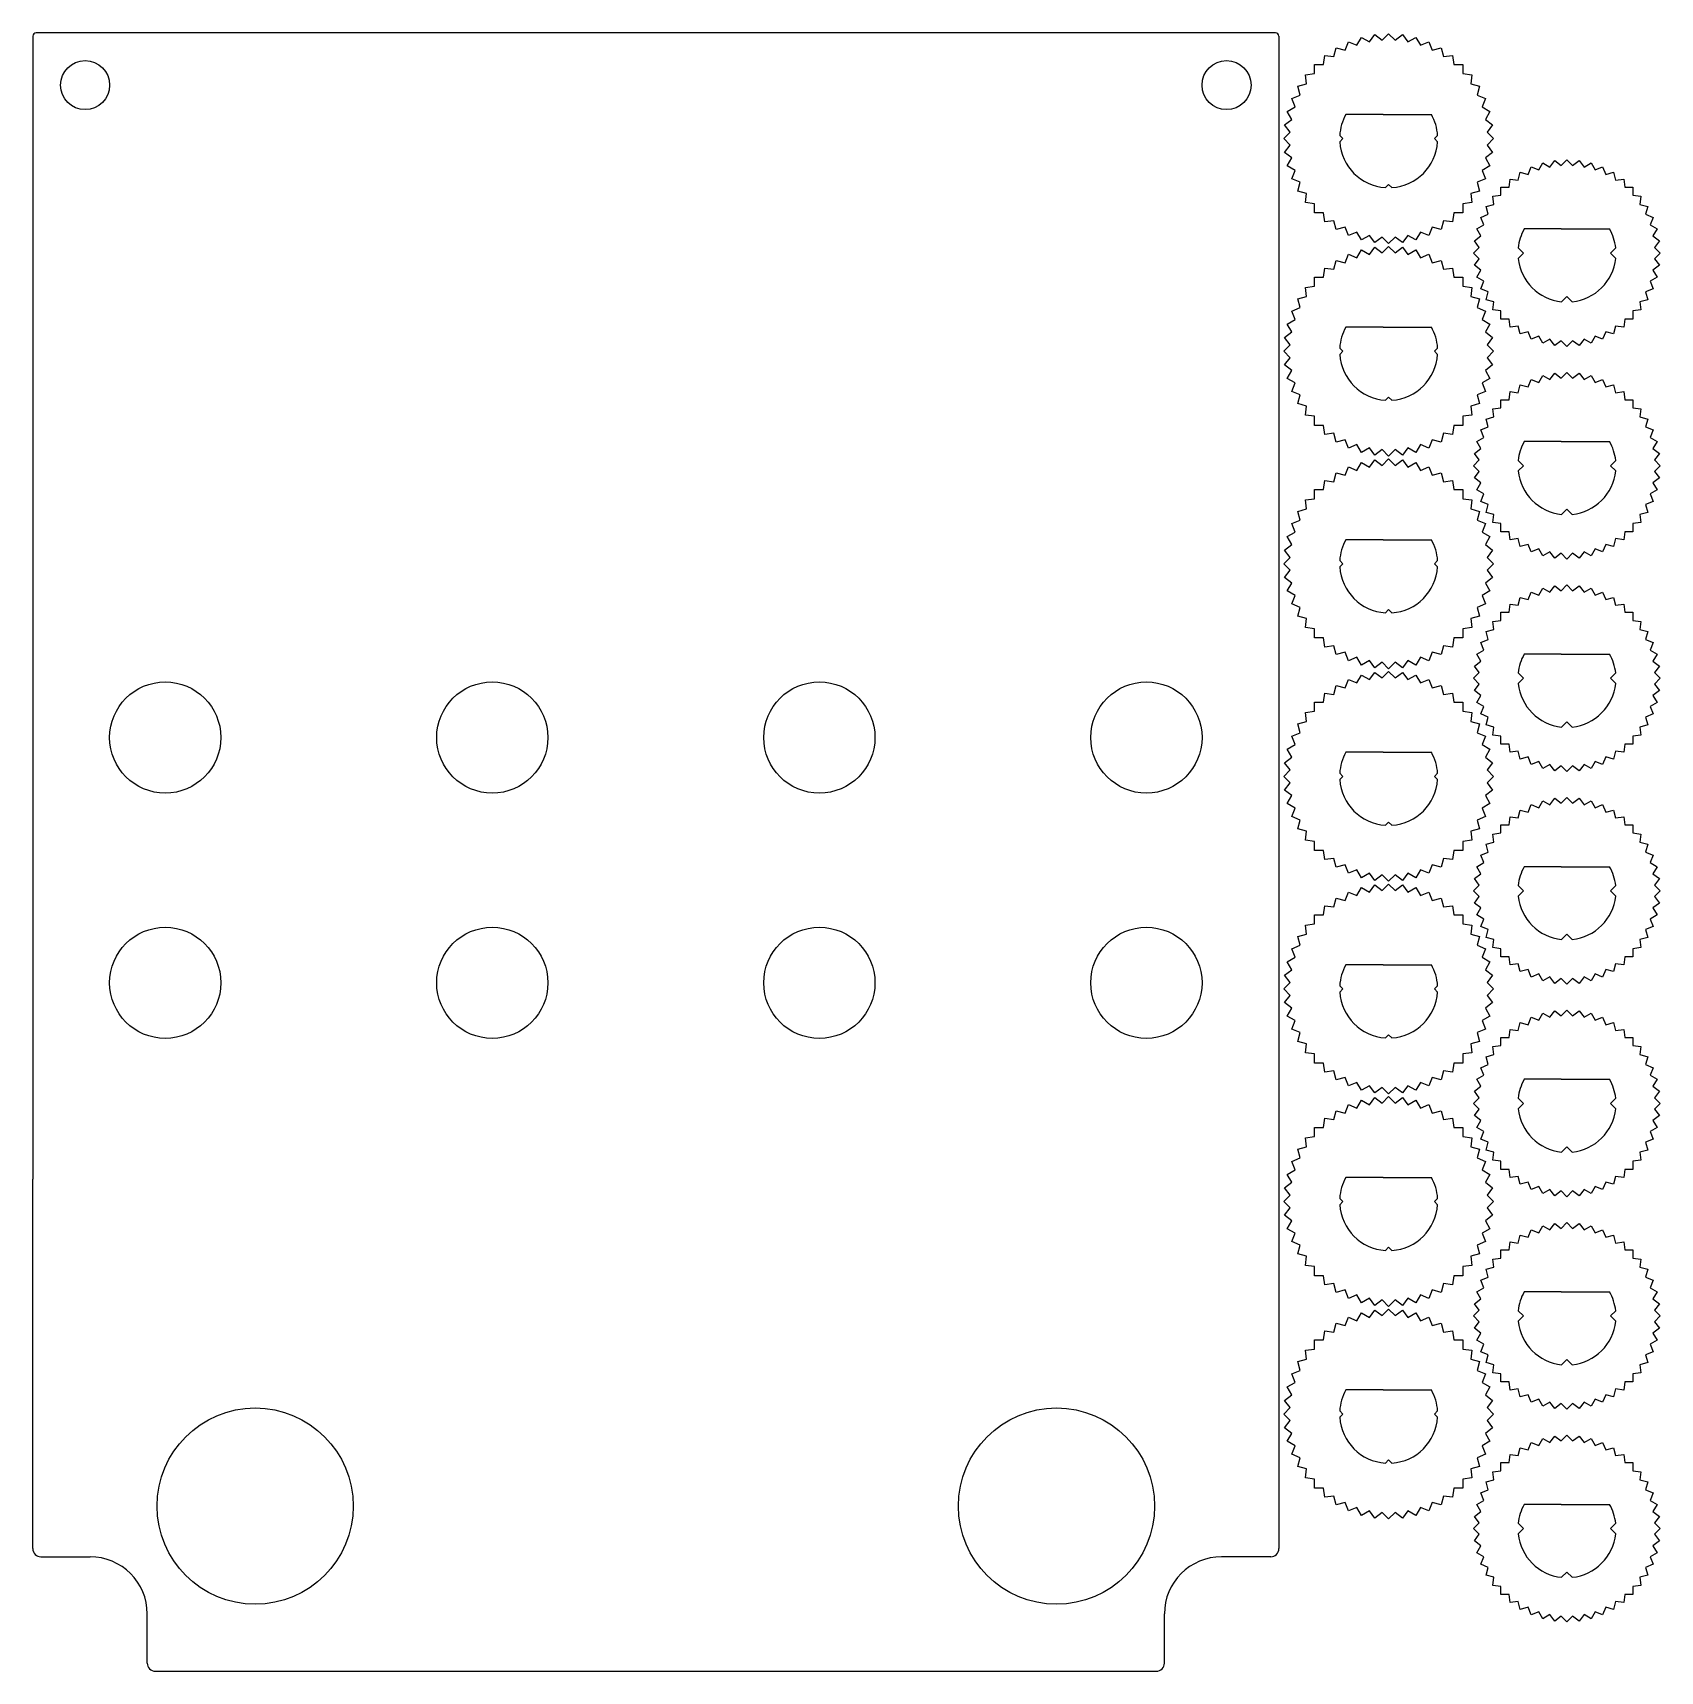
# Model space of a CAD drawing. Extents: x 0 to 100, y -100 to 0.
import ezdxf

# ---------------------------------------------------------------- set-up
doc = ezdxf.new("R2010")
doc.units = 0
doc.layers.add('BLACK', color=7, linetype='CONTINUOUS')

msp = doc.modelspace()

# ---------------------------------------------------------------- linework, layer by layer
at = {"layer": 'BLACK', "linetype": 'CONTINUOUS'}
for p, q in [((76, 0), (0.2, 0)), ((0, -0.2), (0, -70.1)), ((76.2, -0.2), (76.2, -92.7)), ((79.560822, -1.459092), (79.705237, -0.920128)), ((79.705237, -0.920128), (80.244202, -1.064543)), ((80.244202, -1.064543), (80.457731, -0.549039)), ((80.457731, -0.549039), (80.973235, -0.762568)), ((80.973235, -0.762568), (81.252223, -0.279345)), ((81.252223, -0.279345), (81.735446, -0.558334)), ((81.735446, -0.558334), (82.075121, -0.11566)), ((82.075121, -0.11566), (82.517794, -0.455336)), ((82.517794, -0.455336), (82.912344, -0.060786)), ((82.912344, -0.060786), (83.306894, -0.455336)), ((83.306894, -0.455336), (83.749567, -0.11566)), ((83.749567, -0.11566), (84.089242, -0.558334)), ((84.089242, -0.558334), (84.572465, -0.279345)), ((84.572465, -0.279345), (84.851453, -0.762568)), ((84.851453, -0.762568), (85.366957, -0.549039)), ((85.366957, -0.549039), (85.580486, -1.064543)), ((85.580486, -1.064543), (86.119451, -0.920128)), ((86.119451, -0.920128), (86.263866, -1.459092)), ((78.37681, -1.939466), (78.934788, -1.939466)), ((78.37681, -2.497443), (78.37681, -1.939466)), ((78.934788, -1.939466), (79.007618, -1.386262)), ((79.007618, -1.386262), (79.560822, -1.459092)), ((86.263866, -1.459092), (86.81707, -1.386262)), ((86.81707, -1.386262), (86.8899, -1.939466)), ((86.8899, -1.939466), (87.447878, -1.939466)), ((87.447878, -1.939466), (87.447878, -2.497443)), ((77.823606, -2.570274), (78.37681, -2.497443)), ((77.896437, -3.123478), (77.823606, -2.570274)), ((87.447878, -2.497443), (88.001082, -2.570274)), ((88.001082, -2.570274), (87.928251, -3.123478)), ((76.986383, -4.020386), (77.501887, -3.806858)), ((77.357472, -3.267893), (77.896437, -3.123478)), ((77.501887, -3.806858), (77.357472, -3.267893)), ((87.928251, -3.123478), (88.467216, -3.267893)), ((88.467216, -3.267893), (88.322801, -3.806858)), ((88.322801, -3.806858), (88.838305, -4.020386)), ((76.716689, -4.814879), (77.199912, -4.53589)), ((76.995678, -5.298102), (76.716689, -4.814879)), ((77.199912, -4.53589), (76.986383, -4.020386)), ((82.570923, -5), (80.3, -5)), ((82.570923, -5), (83.253765, -5)), ((83.253765, -5), (85.524693, -5)), ((88.838305, -4.020386), (88.624776, -4.53589)), ((88.624776, -4.53589), (89.107999, -4.814879)), ((89.107999, -4.814879), (88.82901, -5.298102)), ((76.553005, -5.637777), (76.995678, -5.298102)), ((76.89268, -6.08045), (76.553005, -5.637777)), ((88.82901, -5.298102), (89.271683, -5.637777)), ((89.271683, -5.637777), (88.932008, -6.08045)), ((76.49813, -6.475), (76.89268, -6.08045)), ((76.89268, -6.869549), (76.49813, -6.475)), ((76.553005, -7.312222), (76.89268, -6.869549)), ((79.918597, -6.668745), (80.112344, -6.475)), ((80.112344, -6.475), (79.918605, -6.281261)), ((85.712344, -6.475), (85.906062, -6.281282)), ((85.906082, -6.668737), (85.712344, -6.475)), ((88.932008, -6.08045), (89.326558, -6.475)), ((89.326558, -6.475), (88.932008, -6.869549)), ((88.932008, -6.869549), (89.271683, -7.312222)), ((76.995678, -7.651898), (76.553005, -7.312222)), ((76.716689, -8.13512), (76.995678, -7.651898)), ((89.271683, -7.312222), (88.82901, -7.651898)), ((88.82901, -7.651898), (89.107999, -8.13512)), ((92.086999, -8.39231), (92.335232, -7.962358)), ((92.335232, -7.962358), (92.765184, -8.210591)), ((92.765184, -8.210591), (93.067413, -7.816718)), ((93.067413, -7.816718), (93.461286, -8.118947)), ((93.461286, -8.118947), (93.81234, -7.767893)), ((93.81234, -7.767893), (94.163394, -8.118947)), ((94.163394, -8.118947), (94.557267, -7.816718)), ((94.557267, -7.816718), (94.859496, -8.210591)), ((94.859496, -8.210591), (95.289448, -7.962358)), ((95.289448, -7.962358), (95.537681, -8.39231)), ((77.199912, -8.414109), (76.716689, -8.13512)), ((76.986383, -8.929613), (77.199912, -8.414109)), ((77.501887, -9.143142), (76.986383, -8.929613)), ((88.838305, -8.929613), (88.322801, -9.143142)), ((89.107999, -8.13512), (88.624776, -8.414109)), ((88.624776, -8.414109), (88.838305, -8.929613)), ((90.273272, -9.439466), (90.338073, -8.947247)), ((90.338073, -8.947247), (90.830292, -9.012049)), ((90.830292, -9.012049), (90.958786, -8.5325)), ((90.958786, -8.5325), (91.438335, -8.660995)), ((91.438335, -8.660995), (91.628325, -8.202321)), ((91.628325, -8.202321), (92.086999, -8.39231)), ((95.537681, -8.39231), (95.996355, -8.202321)), ((95.996355, -8.202321), (96.186344, -8.660995)), ((96.186344, -8.660995), (96.665893, -8.5325)), ((96.665893, -8.5325), (96.794388, -9.012049)), ((96.794388, -9.012049), (97.286606, -8.947247)), ((97.286606, -8.947247), (97.351408, -9.439466)), ((77.357472, -9.682106), (77.501887, -9.143142)), ((77.896437, -9.826522), (77.357472, -9.682106)), ((77.823606, -10.379725), (77.896437, -9.826522)), ((82.718607, -9.468735), (82.912344, -9.275)), ((82.912344, -9.275), (83.10607, -9.468725)), ((88.467216, -9.682106), (87.928251, -9.826522)), ((87.928251, -9.826522), (88.001082, -10.379725)), ((88.322801, -9.143142), (88.467216, -9.682106)), ((89.284588, -10.000733), (89.776806, -9.935931)), ((89.349389, -10.492952), (89.284588, -10.000733)), ((89.776806, -9.439466), (90.273272, -9.439466)), ((89.776806, -9.935931), (89.776806, -9.439466)), ((97.351408, -9.439466), (97.847874, -9.439466)), ((97.847874, -9.439466), (97.847874, -9.935931)), ((97.847874, -9.935931), (98.340092, -10.000733)), ((98.340092, -10.000733), (98.27529, -10.492952)), ((78.37681, -10.452556), (77.823606, -10.379725)), ((78.37681, -11.010533), (78.37681, -10.452556)), ((78.934788, -11.010533), (78.37681, -11.010533)), ((79.007618, -11.563737), (78.934788, -11.010533)), ((86.8899, -11.010533), (86.81707, -11.563737)), ((87.447878, -11.010533), (86.8899, -11.010533)), ((88.001082, -10.379725), (87.447878, -10.452556)), ((87.447878, -10.452556), (87.447878, -11.010533)), ((88.86984, -10.621446), (89.349389, -10.492952)), ((88.998335, -11.100995), (88.86984, -10.621446)), ((98.27529, -10.492952), (98.754839, -10.621446)), ((98.754839, -10.621446), (98.626345, -11.100995)), ((79.560822, -11.490907), (79.007618, -11.563737)), ((79.705237, -12.029871), (79.560822, -11.490907)), ((80.244202, -11.885456), (79.705237, -12.029871)), ((80.457731, -12.40096), (80.244202, -11.885456)), ((85.580486, -11.885456), (85.366957, -12.40096)), ((86.119451, -12.029871), (85.580486, -11.885456)), ((86.263866, -11.490907), (86.119451, -12.029871)), ((86.81707, -11.563737), (86.263866, -11.490907)), ((88.299698, -11.997892), (88.72965, -11.749659)), ((88.547931, -12.427844), (88.299698, -11.997892)), ((88.539661, -11.290984), (88.998335, -11.100995)), ((88.72965, -11.749659), (88.539661, -11.290984)), ((93.470919, -12), (91.2, -12)), ((93.470919, -12), (94.153761, -12)), ((94.153761, -12), (96.42469, -12)), ((98.626345, -11.100995), (99.085019, -11.290984)), ((99.085019, -11.290984), (98.89503, -11.749659)), ((98.89503, -11.749659), (99.324982, -11.997892)), ((99.324982, -11.997892), (99.076749, -12.427844)), ((80.973235, -12.187431), (80.457731, -12.40096)), ((81.252223, -12.670654), (80.973235, -12.187431)), ((81.735446, -12.391665), (81.252223, -12.670654)), ((82.075121, -12.834339), (81.735446, -12.391665)), ((82.517794, -12.494664), (82.075121, -12.834339)), ((82.912344, -12.889213), (82.517794, -12.494664)), ((83.306894, -12.494664), (82.912344, -12.889213)), ((83.749567, -12.834339), (83.306894, -12.494664)), ((84.089242, -12.391665), (83.749567, -12.834339)), ((84.572465, -12.670654), (84.089242, -12.391665)), ((84.851453, -12.187431), (84.572465, -12.670654)), ((85.366957, -12.40096), (84.851453, -12.187431)), ((88.154058, -12.730073), (88.547931, -12.427844)), ((88.456287, -13.123945), (88.154058, -12.730073)), ((99.076749, -12.427844), (99.470622, -12.730073)), ((99.470622, -12.730073), (99.168392, -13.123945)), ((79.560822, -14.459092), (79.705237, -13.920128)), ((79.705237, -13.920128), (80.244202, -14.064543)), ((80.244202, -14.064543), (80.457731, -13.549039)), ((80.457731, -13.549039), (80.973235, -13.762568)), ((80.973235, -13.762568), (81.252223, -13.279345)), ((81.252223, -13.279345), (81.735446, -13.558334)), ((81.735446, -13.558334), (82.075121, -13.11566)), ((82.075121, -13.11566), (82.517794, -13.455336)), ((82.517794, -13.455336), (82.912344, -13.060786)), ((82.912344, -13.060786), (83.306894, -13.455336)), ((83.306894, -13.455336), (83.749567, -13.11566)), ((83.749567, -13.11566), (84.089242, -13.558334)), ((84.089242, -13.558334), (84.572465, -13.279345)), ((84.572465, -13.279345), (84.851453, -13.762568)), ((84.851453, -13.762568), (85.366957, -13.549039)), ((85.366957, -13.549039), (85.580486, -14.064543)), ((85.580486, -14.064543), (86.119451, -13.920128)), ((86.119451, -13.920128), (86.263866, -14.459092)), ((88.105233, -13.475), (88.456287, -13.123945)), ((88.456287, -13.826054), (88.105233, -13.475)), ((88.154058, -14.219927), (88.456287, -13.826054)), ((90.829876, -13.151114), (91.153761, -13.475)), ((91.153761, -13.475), (90.829928, -13.798833)), ((96.794817, -13.1511), (96.470919, -13.475)), ((96.470919, -13.475), (96.794803, -13.798884)), ((99.168392, -13.123945), (99.519447, -13.475)), ((99.519447, -13.475), (99.168392, -13.826054)), ((99.168392, -13.826054), (99.470622, -14.219927)), ((78.37681, -14.939466), (78.934788, -14.939466)), ((78.37681, -15.497443), (78.37681, -14.939466)), ((78.934788, -14.939466), (79.007618, -14.386262)), ((79.007618, -14.386262), (79.560822, -14.459092)), ((86.263866, -14.459092), (86.81707, -14.386262)), ((86.81707, -14.386262), (86.8899, -14.939466)), ((86.8899, -14.939466), (87.447878, -14.939466)), ((87.447878, -14.939466), (87.447878, -15.497443)), ((88.547931, -14.522156), (88.154058, -14.219927)), ((88.299698, -14.952108), (88.547931, -14.522156)), ((88.72965, -15.20034), (88.299698, -14.952108)), ((99.324982, -14.952108), (98.89503, -15.20034)), ((99.470622, -14.219927), (99.076749, -14.522156)), ((99.076749, -14.522156), (99.324982, -14.952108)), ((77.823606, -15.570274), (78.37681, -15.497443)), ((77.896437, -16.123478), (77.823606, -15.570274)), ((87.447878, -15.497443), (88.001082, -15.570274)), ((88.001082, -15.570274), (87.928251, -16.123478)), ((88.539661, -15.659015), (88.72965, -15.20034)), ((88.998335, -15.849004), (88.539661, -15.659015)), ((88.86984, -16.328553), (88.998335, -15.849004)), ((99.085019, -15.659015), (98.626345, -15.849004)), ((98.626345, -15.849004), (98.754839, -16.328553)), ((98.89503, -15.20034), (99.085019, -15.659015)), ((76.986383, -17.020386), (77.501887, -16.806858)), ((77.199912, -17.53589), (76.986383, -17.020386)), ((77.357472, -16.267893), (77.896437, -16.123478)), ((77.501887, -16.806858), (77.357472, -16.267893)), ((87.928251, -16.123478), (88.467216, -16.267893)), ((88.467216, -16.267893), (88.322801, -16.806858)), ((88.322801, -16.806858), (88.838305, -17.020386)), ((88.838305, -17.020386), (88.624776, -17.53589)), ((89.349389, -16.457048), (88.86984, -16.328553)), ((89.284588, -16.949266), (89.349389, -16.457048)), ((89.776806, -17.014068), (89.284588, -16.949266)), ((89.776806, -17.510534), (89.776806, -17.014068)), ((93.81234, -16.133578), (93.488455, -16.457464)), ((94.136218, -16.457457), (93.81234, -16.133578)), ((98.340092, -16.949266), (97.847874, -17.014068)), ((97.847874, -17.014068), (97.847874, -17.510534)), ((98.754839, -16.328553), (98.27529, -16.457048)), ((98.27529, -16.457048), (98.340092, -16.949266)), ((76.716689, -17.814879), (77.199912, -17.53589)), ((76.995678, -18.298102), (76.716689, -17.814879)), ((82.570923, -18), (80.3, -18)), ((82.570923, -18), (83.253765, -18)), ((83.253765, -18), (85.524693, -18)), ((88.624776, -17.53589), (89.107999, -17.814879)), ((89.107999, -17.814879), (88.82901, -18.298102)), ((90.273272, -17.510534), (89.776806, -17.510534)), ((90.338073, -18.002752), (90.273272, -17.510534)), ((90.830292, -17.93795), (90.338073, -18.002752)), ((90.958786, -18.417499), (90.830292, -17.93795)), ((96.794388, -17.93795), (96.665893, -18.417499)), ((97.286606, -18.002752), (96.794388, -17.93795)), ((97.351408, -17.510534), (97.286606, -18.002752)), ((97.847874, -17.510534), (97.351408, -17.510534)), ((76.553005, -18.637777), (76.995678, -18.298102)), ((76.89268, -19.08045), (76.553005, -18.637777)), ((88.82901, -18.298102), (89.271683, -18.637777)), ((89.271683, -18.637777), (88.932008, -19.08045)), ((91.438335, -18.289004), (90.958786, -18.417499)), ((91.628325, -18.747679), (91.438335, -18.289004)), ((92.086999, -18.55769), (91.628325, -18.747679)), ((92.335232, -18.987642), (92.086999, -18.55769)), ((92.765184, -18.739409), (92.335232, -18.987642)), ((93.067413, -19.133281), (92.765184, -18.739409)), ((93.461286, -18.831052), (93.067413, -19.133281)), ((93.81234, -19.182106), (93.461286, -18.831052)), ((94.163394, -18.831052), (93.81234, -19.182106)), ((94.557267, -19.133281), (94.163394, -18.831052)), ((94.859496, -18.739409), (94.557267, -19.133281)), ((95.289448, -18.987642), (94.859496, -18.739409)), ((95.537681, -18.55769), (95.289448, -18.987642)), ((95.996355, -18.747679), (95.537681, -18.55769)), ((96.186344, -18.289004), (95.996355, -18.747679)), ((96.665893, -18.417499), (96.186344, -18.289004)), ((76.49813, -19.475), (76.89268, -19.08045)), ((76.89268, -19.869549), (76.49813, -19.475)), ((76.553005, -20.312222), (76.89268, -19.869549)), ((79.918597, -19.668745), (80.112344, -19.475)), ((80.112344, -19.475), (79.918605, -19.281261)), ((85.712344, -19.475), (85.906062, -19.281282)), ((85.906082, -19.668737), (85.712344, -19.475)), ((88.932008, -19.08045), (89.326558, -19.475)), ((89.326558, -19.475), (88.932008, -19.869549)), ((88.932008, -19.869549), (89.271683, -20.312222)), ((76.995678, -20.651898), (76.553005, -20.312222)), ((76.716689, -21.13512), (76.995678, -20.651898)), ((89.271683, -20.312222), (88.82901, -20.651898)), ((88.82901, -20.651898), (89.107999, -21.13512)), ((92.086999, -21.39231), (92.335232, -20.962358)), ((92.335232, -20.962358), (92.765184, -21.210591)), ((92.765184, -21.210591), (93.067413, -20.816718)), ((93.067413, -20.816718), (93.461286, -21.118947)), ((93.461286, -21.118947), (93.81234, -20.767893)), ((93.81234, -20.767893), (94.163394, -21.118947)), ((94.163394, -21.118947), (94.557267, -20.816718)), ((94.557267, -20.816718), (94.859496, -21.210591)), ((94.859496, -21.210591), (95.289448, -20.962358)), ((95.289448, -20.962358), (95.537681, -21.39231)), ((77.199912, -21.414109), (76.716689, -21.13512)), ((76.986383, -21.929613), (77.199912, -21.414109)), ((77.501887, -22.143142), (76.986383, -21.929613)), ((88.838305, -21.929613), (88.322801, -22.143142)), ((89.107999, -21.13512), (88.624776, -21.414109)), ((88.624776, -21.414109), (88.838305, -21.929613)), ((90.273272, -22.439466), (90.338073, -21.947247)), ((90.338073, -21.947247), (90.830292, -22.012049)), ((90.830292, -22.012049), (90.958786, -21.5325)), ((90.958786, -21.5325), (91.438335, -21.660995)), ((91.438335, -21.660995), (91.628325, -21.202321)), ((91.628325, -21.202321), (92.086999, -21.39231)), ((95.537681, -21.39231), (95.996355, -21.202321)), ((95.996355, -21.202321), (96.186344, -21.660995)), ((96.186344, -21.660995), (96.665893, -21.5325)), ((96.665893, -21.5325), (96.794388, -22.012049)), ((96.794388, -22.012049), (97.286606, -21.947247)), ((97.286606, -21.947247), (97.351408, -22.439466)), ((77.357472, -22.682106), (77.501887, -22.143142)), ((77.896437, -22.826522), (77.357472, -22.682106)), ((77.823606, -23.379725), (77.896437, -22.826522)), ((82.718607, -22.468735), (82.912344, -22.275)), ((82.912344, -22.275), (83.10607, -22.468725)), ((88.467216, -22.682106), (87.928251, -22.826522)), ((87.928251, -22.826522), (88.001082, -23.379725)), ((88.322801, -22.143142), (88.467216, -22.682106)), ((89.284588, -23.000733), (89.776806, -22.935931)), ((89.349389, -23.492952), (89.284588, -23.000733)), ((89.776806, -22.439466), (90.273272, -22.439466)), ((89.776806, -22.935931), (89.776806, -22.439466)), ((97.351408, -22.439466), (97.847874, -22.439466)), ((97.847874, -22.439466), (97.847874, -22.935931)), ((97.847874, -22.935931), (98.340092, -23.000733)), ((98.340092, -23.000733), (98.27529, -23.492952)), ((78.37681, -23.452556), (77.823606, -23.379725)), ((78.37681, -24.010533), (78.37681, -23.452556)), ((78.934788, -24.010533), (78.37681, -24.010533)), ((79.007618, -24.563737), (78.934788, -24.010533)), ((86.8899, -24.010533), (86.81707, -24.563737)), ((87.447878, -24.010533), (86.8899, -24.010533)), ((88.001082, -23.379725), (87.447878, -23.452556)), ((87.447878, -23.452556), (87.447878, -24.010533)), ((88.86984, -23.621446), (89.349389, -23.492952)), ((88.998335, -24.100995), (88.86984, -23.621446)), ((98.27529, -23.492952), (98.754839, -23.621446)), ((98.754839, -23.621446), (98.626345, -24.100995)), ((79.560822, -24.490907), (79.007618, -24.563737)), ((79.705237, -25.029871), (79.560822, -24.490907)), ((80.244202, -24.885456), (79.705237, -25.029871)), ((80.457731, -25.40096), (80.244202, -24.885456)), ((85.580486, -24.885456), (85.366957, -25.40096)), ((86.119451, -25.029871), (85.580486, -24.885456)), ((86.263866, -24.490907), (86.119451, -25.029871)), ((86.81707, -24.563737), (86.263866, -24.490907)), ((88.299698, -24.997892), (88.72965, -24.749659)), ((88.547931, -25.427844), (88.299698, -24.997892)), ((88.539661, -24.290984), (88.998335, -24.100995)), ((88.72965, -24.749659), (88.539661, -24.290984)), ((93.470919, -25), (91.2, -25)), ((93.470919, -25), (94.153761, -25)), ((94.153761, -25), (96.42469, -25)), ((98.626345, -24.100995), (99.085019, -24.290984)), ((99.085019, -24.290984), (98.89503, -24.749659)), ((98.89503, -24.749659), (99.324982, -24.997892)), ((99.324982, -24.997892), (99.076749, -25.427844)), ((80.973235, -25.187431), (80.457731, -25.40096)), ((81.252223, -25.670654), (80.973235, -25.187431)), ((81.735446, -25.391665), (81.252223, -25.670654)), ((82.075121, -25.834339), (81.735446, -25.391665)), ((82.517794, -25.494664), (82.075121, -25.834339)), ((82.912344, -25.889213), (82.517794, -25.494664)), ((83.306894, -25.494664), (82.912344, -25.889213)), ((83.749567, -25.834339), (83.306894, -25.494664)), ((84.089242, -25.391665), (83.749567, -25.834339)), ((84.572465, -25.670654), (84.089242, -25.391665)), ((84.851453, -25.187431), (84.572465, -25.670654)), ((85.366957, -25.40096), (84.851453, -25.187431)), ((88.154058, -25.730073), (88.547931, -25.427844)), ((88.456287, -26.123945), (88.154058, -25.730073)), ((99.076749, -25.427844), (99.470622, -25.730073)), ((99.470622, -25.730073), (99.168392, -26.123945)), ((79.560822, -27.459092), (79.705237, -26.920128)), ((79.705237, -26.920128), (80.244202, -27.064543)), ((80.244202, -27.064543), (80.457731, -26.549039)), ((80.457731, -26.549039), (80.973235, -26.762568)), ((80.973235, -26.762568), (81.252223, -26.279345)), ((81.252223, -26.279345), (81.735446, -26.558334)), ((81.735446, -26.558334), (82.075121, -26.11566)), ((82.075121, -26.11566), (82.517794, -26.455336)), ((82.517794, -26.455336), (82.912344, -26.060786)), ((82.912344, -26.060786), (83.306894, -26.455336)), ((83.306894, -26.455336), (83.749567, -26.11566)), ((83.749567, -26.11566), (84.089242, -26.558334)), ((84.089242, -26.558334), (84.572465, -26.279345)), ((84.572465, -26.279345), (84.851453, -26.762568)), ((84.851453, -26.762568), (85.366957, -26.549039)), ((85.366957, -26.549039), (85.580486, -27.064543)), ((85.580486, -27.064543), (86.119451, -26.920128)), ((86.119451, -26.920128), (86.263866, -27.459092)), ((88.105233, -26.475), (88.456287, -26.123945)), ((88.456287, -26.826054), (88.105233, -26.475)), ((88.154058, -27.219927), (88.456287, -26.826054)), ((90.829876, -26.151114), (91.153761, -26.475)), ((91.153761, -26.475), (90.829928, -26.798833)), ((96.794817, -26.1511), (96.470919, -26.475)), ((96.470919, -26.475), (96.794803, -26.798884)), ((99.168392, -26.123945), (99.519447, -26.475)), ((99.519447, -26.475), (99.168392, -26.826054)), ((99.168392, -26.826054), (99.470622, -27.219927)), ((78.37681, -27.939466), (78.934788, -27.939466)), ((78.37681, -28.497443), (78.37681, -27.939466)), ((78.934788, -27.939466), (79.007618, -27.386262)), ((79.007618, -27.386262), (79.560822, -27.459092)), ((86.263866, -27.459092), (86.81707, -27.386262)), ((86.81707, -27.386262), (86.8899, -27.939466)), ((86.8899, -27.939466), (87.447878, -27.939466)), ((87.447878, -27.939466), (87.447878, -28.497443)), ((88.547931, -27.522156), (88.154058, -27.219927)), ((88.299698, -27.952108), (88.547931, -27.522156)), ((88.72965, -28.20034), (88.299698, -27.952108)), ((99.324982, -27.952108), (98.89503, -28.20034)), ((99.470622, -27.219927), (99.076749, -27.522156)), ((99.076749, -27.522156), (99.324982, -27.952108)), ((77.823606, -28.570274), (78.37681, -28.497443)), ((77.896437, -29.123478), (77.823606, -28.570274)), ((87.447878, -28.497443), (88.001082, -28.570274)), ((88.001082, -28.570274), (87.928251, -29.123478)), ((88.539661, -28.659015), (88.72965, -28.20034)), ((88.998335, -28.849004), (88.539661, -28.659015)), ((88.86984, -29.328553), (88.998335, -28.849004)), ((99.085019, -28.659015), (98.626345, -28.849004)), ((98.626345, -28.849004), (98.754839, -29.328553)), ((98.89503, -28.20034), (99.085019, -28.659015)), ((76.986383, -30.020386), (77.501887, -29.806858)), ((77.199912, -30.53589), (76.986383, -30.020386)), ((77.357472, -29.267893), (77.896437, -29.123478)), ((77.501887, -29.806858), (77.357472, -29.267893)), ((87.928251, -29.123478), (88.467216, -29.267893)), ((88.467216, -29.267893), (88.322801, -29.806858)), ((88.322801, -29.806858), (88.838305, -30.020386)), ((88.838305, -30.020386), (88.624776, -30.53589)), ((89.349389, -29.457048), (88.86984, -29.328553)), ((89.284588, -29.949266), (89.349389, -29.457048)), ((89.776806, -30.014068), (89.284588, -29.949266)), ((89.776806, -30.510534), (89.776806, -30.014068)), ((93.81234, -29.133578), (93.488455, -29.457464)), ((94.136218, -29.457457), (93.81234, -29.133578)), ((98.340092, -29.949266), (97.847874, -30.014068)), ((97.847874, -30.014068), (97.847874, -30.510534)), ((98.754839, -29.328553), (98.27529, -29.457048)), ((98.27529, -29.457048), (98.340092, -29.949266)), ((76.716689, -30.814879), (77.199912, -30.53589)), ((76.995678, -31.298102), (76.716689, -30.814879)), ((82.570923, -31), (80.3, -31)), ((82.570923, -31), (83.253765, -31)), ((83.253765, -31), (85.524693, -31)), ((88.624776, -30.53589), (89.107999, -30.814879)), ((89.107999, -30.814879), (88.82901, -31.298102)), ((90.273272, -30.510534), (89.776806, -30.510534)), ((90.338073, -31.002752), (90.273272, -30.510534)), ((90.830292, -30.93795), (90.338073, -31.002752)), ((90.958786, -31.417499), (90.830292, -30.93795)), ((96.794388, -30.93795), (96.665893, -31.417499)), ((97.286606, -31.002752), (96.794388, -30.93795)), ((97.351408, -30.510534), (97.286606, -31.002752)), ((97.847874, -30.510534), (97.351408, -30.510534)), ((76.553005, -31.637777), (76.995678, -31.298102)), ((76.89268, -32.08045), (76.553005, -31.637777)), ((88.82901, -31.298102), (89.271683, -31.637777)), ((89.271683, -31.637777), (88.932008, -32.08045)), ((91.438335, -31.289004), (90.958786, -31.417499)), ((91.628325, -31.747679), (91.438335, -31.289004)), ((92.086999, -31.55769), (91.628325, -31.747679)), ((92.335232, -31.987642), (92.086999, -31.55769)), ((92.765184, -31.739409), (92.335232, -31.987642)), ((93.067413, -32.133281), (92.765184, -31.739409)), ((93.461286, -31.831052), (93.067413, -32.133281)), ((93.81234, -32.182106), (93.461286, -31.831052)), ((94.163394, -31.831052), (93.81234, -32.182106)), ((94.557267, -32.133281), (94.163394, -31.831052)), ((94.859496, -31.739409), (94.557267, -32.133281)), ((95.289448, -31.987642), (94.859496, -31.739409)), ((95.537681, -31.55769), (95.289448, -31.987642)), ((95.996355, -31.747679), (95.537681, -31.55769)), ((96.186344, -31.289004), (95.996355, -31.747679)), ((96.665893, -31.417499), (96.186344, -31.289004)), ((76.49813, -32.475), (76.89268, -32.08045)), ((76.89268, -32.869549), (76.49813, -32.475)), ((76.553005, -33.312222), (76.89268, -32.869549)), ((79.918597, -32.668745), (80.112344, -32.475)), ((80.112344, -32.475), (79.918605, -32.281261)), ((85.712344, -32.475), (85.906062, -32.281282)), ((85.906082, -32.668737), (85.712344, -32.475)), ((88.932008, -32.08045), (89.326558, -32.475)), ((89.326558, -32.475), (88.932008, -32.869549)), ((88.932008, -32.869549), (89.271683, -33.312222)), ((76.995678, -33.651898), (76.553005, -33.312222)), ((76.716689, -34.13512), (76.995678, -33.651898)), ((89.271683, -33.312222), (88.82901, -33.651898)), ((88.82901, -33.651898), (89.107999, -34.13512)), ((92.086999, -34.39231), (92.335232, -33.962358)), ((92.335232, -33.962358), (92.765184, -34.210591)), ((92.765184, -34.210591), (93.067413, -33.816718)), ((93.067413, -33.816718), (93.461286, -34.118947)), ((93.461286, -34.118947), (93.81234, -33.767893)), ((93.81234, -33.767893), (94.163394, -34.118947)), ((94.163394, -34.118947), (94.557267, -33.816718)), ((94.557267, -33.816718), (94.859496, -34.210591)), ((94.859496, -34.210591), (95.289448, -33.962358)), ((95.289448, -33.962358), (95.537681, -34.39231)), ((77.199912, -34.414109), (76.716689, -34.13512)), ((76.986383, -34.929613), (77.199912, -34.414109)), ((77.501887, -35.143142), (76.986383, -34.929613)), ((88.838305, -34.929613), (88.322801, -35.143142)), ((89.107999, -34.13512), (88.624776, -34.414109)), ((88.624776, -34.414109), (88.838305, -34.929613)), ((90.273272, -35.439466), (90.338073, -34.947247)), ((90.338073, -34.947247), (90.830292, -35.012049)), ((90.830292, -35.012049), (90.958786, -34.5325)), ((90.958786, -34.5325), (91.438335, -34.660995)), ((91.438335, -34.660995), (91.628325, -34.202321)), ((91.628325, -34.202321), (92.086999, -34.39231)), ((95.537681, -34.39231), (95.996355, -34.202321)), ((95.996355, -34.202321), (96.186344, -34.660995)), ((96.186344, -34.660995), (96.665893, -34.5325)), ((96.665893, -34.5325), (96.794388, -35.012049)), ((96.794388, -35.012049), (97.286606, -34.947247)), ((97.286606, -34.947247), (97.351408, -35.439466)), ((77.357472, -35.682106), (77.501887, -35.143142)), ((77.896437, -35.826522), (77.357472, -35.682106)), ((77.823606, -36.379725), (77.896437, -35.826522)), ((82.718607, -35.468735), (82.912344, -35.275)), ((82.912344, -35.275), (83.10607, -35.468725)), ((88.467216, -35.682106), (87.928251, -35.826522)), ((87.928251, -35.826522), (88.001082, -36.379725)), ((88.322801, -35.143142), (88.467216, -35.682106)), ((89.284588, -36.000733), (89.776806, -35.935931)), ((89.349389, -36.492952), (89.284588, -36.000733)), ((89.776806, -35.439466), (90.273272, -35.439466)), ((89.776806, -35.935931), (89.776806, -35.439466)), ((97.351408, -35.439466), (97.847874, -35.439466)), ((97.847874, -35.439466), (97.847874, -35.935931)), ((97.847874, -35.935931), (98.340092, -36.000733)), ((98.340092, -36.000733), (98.27529, -36.492952)), ((78.37681, -36.452556), (77.823606, -36.379725)), ((78.37681, -37.010533), (78.37681, -36.452556)), ((78.934788, -37.010533), (78.37681, -37.010533)), ((79.007618, -37.563737), (78.934788, -37.010533)), ((86.8899, -37.010533), (86.81707, -37.563737)), ((87.447878, -37.010533), (86.8899, -37.010533)), ((88.001082, -36.379725), (87.447878, -36.452556)), ((87.447878, -36.452556), (87.447878, -37.010533)), ((88.86984, -36.621446), (89.349389, -36.492952)), ((88.998335, -37.100995), (88.86984, -36.621446)), ((98.27529, -36.492952), (98.754839, -36.621446)), ((98.754839, -36.621446), (98.626345, -37.100995)), ((79.560822, -37.490907), (79.007618, -37.563737)), ((79.705237, -38.029871), (79.560822, -37.490907)), ((80.244202, -37.885456), (79.705237, -38.029871)), ((80.457731, -38.40096), (80.244202, -37.885456)), ((85.580486, -37.885456), (85.366957, -38.40096)), ((86.119451, -38.029871), (85.580486, -37.885456)), ((86.263866, -37.490907), (86.119451, -38.029871)), ((86.81707, -37.563737), (86.263866, -37.490907)), ((88.299698, -37.997892), (88.72965, -37.749659)), ((88.547931, -38.427844), (88.299698, -37.997892)), ((88.539661, -37.290984), (88.998335, -37.100995)), ((88.72965, -37.749659), (88.539661, -37.290984)), ((93.470919, -38), (91.2, -38)), ((93.470919, -38), (94.153761, -38)), ((94.153761, -38), (96.42469, -38)), ((98.626345, -37.100995), (99.085019, -37.290984)), ((99.085019, -37.290984), (98.89503, -37.749659)), ((98.89503, -37.749659), (99.324982, -37.997892)), ((99.324982, -37.997892), (99.076749, -38.427844)), ((80.973235, -38.187431), (80.457731, -38.40096)), ((81.252223, -38.670654), (80.973235, -38.187431)), ((81.735446, -38.391665), (81.252223, -38.670654)), ((82.075121, -38.834339), (81.735446, -38.391665)), ((82.517794, -38.494664), (82.075121, -38.834339)), ((82.912344, -38.889213), (82.517794, -38.494664)), ((82.517794, -39.455336), (82.912344, -39.060786)), ((83.306894, -38.494664), (82.912344, -38.889213)), ((82.912344, -39.060786), (83.306894, -39.455336)), ((83.749567, -38.834339), (83.306894, -38.494664)), ((84.089242, -38.391665), (83.749567, -38.834339)), ((84.572465, -38.670654), (84.089242, -38.391665)), ((84.851453, -38.187431), (84.572465, -38.670654)), ((85.366957, -38.40096), (84.851453, -38.187431)), ((88.154058, -38.730073), (88.547931, -38.427844)), ((88.456287, -39.123945), (88.154058, -38.730073)), ((99.076749, -38.427844), (99.470622, -38.730073)), ((99.470622, -38.730073), (99.168392, -39.123945)), ((79.560822, -40.459092), (79.705237, -39.920128)), ((79.705237, -39.920128), (80.244202, -40.064543)), ((80.244202, -40.064543), (80.457731, -39.549039)), ((80.457731, -39.549039), (80.973235, -39.762568)), ((80.973235, -39.762568), (81.252223, -39.279345)), ((81.252223, -39.279345), (81.735446, -39.558334)), ((81.735446, -39.558334), (82.075121, -39.11566)), ((82.075121, -39.11566), (82.517794, -39.455336)), ((83.306894, -39.455336), (83.749567, -39.11566)), ((83.749567, -39.11566), (84.089242, -39.558334)), ((84.089242, -39.558334), (84.572465, -39.279345)), ((84.572465, -39.279345), (84.851453, -39.762568)), ((84.851453, -39.762568), (85.366957, -39.549039)), ((85.366957, -39.549039), (85.580486, -40.064543)), ((85.580486, -40.064543), (86.119451, -39.920128)), ((86.119451, -39.920128), (86.263866, -40.459092)), ((88.105233, -39.475), (88.456287, -39.123945)), ((88.456287, -39.826054), (88.105233, -39.475)), ((88.154058, -40.219927), (88.456287, -39.826054)), ((90.829876, -39.151114), (91.153761, -39.475)), ((91.153761, -39.475), (90.829928, -39.798833)), ((96.794817, -39.1511), (96.470919, -39.475)), ((96.470919, -39.475), (96.794803, -39.798884)), ((99.168392, -39.123945), (99.519447, -39.475)), ((99.519447, -39.475), (99.168392, -39.826054)), ((99.168392, -39.826054), (99.470622, -40.219927)), ((78.37681, -40.939466), (78.934788, -40.939466)), ((78.37681, -41.497443), (78.37681, -40.939466)), ((78.934788, -40.939466), (79.007618, -40.386262)), ((79.007618, -40.386262), (79.560822, -40.459092)), ((86.263866, -40.459092), (86.81707, -40.386262)), ((86.81707, -40.386262), (86.8899, -40.939466)), ((86.8899, -40.939466), (87.447878, -40.939466)), ((87.447878, -40.939466), (87.447878, -41.497443)), ((88.547931, -40.522156), (88.154058, -40.219927)), ((88.299698, -40.952108), (88.547931, -40.522156)), ((88.72965, -41.20034), (88.299698, -40.952108)), ((99.324982, -40.952108), (98.89503, -41.20034)), ((99.470622, -40.219927), (99.076749, -40.522156)), ((99.076749, -40.522156), (99.324982, -40.952108)), ((77.823606, -41.570274), (78.37681, -41.497443)), ((77.896437, -42.123478), (77.823606, -41.570274)), ((87.447878, -41.497443), (88.001082, -41.570274)), ((88.001082, -41.570274), (87.928251, -42.123478)), ((88.539661, -41.659015), (88.72965, -41.20034)), ((88.998335, -41.849004), (88.539661, -41.659015)), ((88.86984, -42.328553), (88.998335, -41.849004)), ((99.085019, -41.659015), (98.626345, -41.849004)), ((98.626345, -41.849004), (98.754839, -42.328553)), ((98.89503, -41.20034), (99.085019, -41.659015)), ((76.986383, -43.020386), (77.501887, -42.806858)), ((77.199912, -43.53589), (76.986383, -43.020386)), ((77.357472, -42.267893), (77.896437, -42.123478)), ((77.501887, -42.806858), (77.357472, -42.267893)), ((87.928251, -42.123478), (88.467216, -42.267893)), ((88.467216, -42.267893), (88.322801, -42.806858)), ((88.322801, -42.806858), (88.838305, -43.020386)), ((88.838305, -43.020386), (88.624776, -43.53589)), ((89.349389, -42.457048), (88.86984, -42.328553)), ((89.284588, -42.949266), (89.349389, -42.457048)), ((89.776806, -43.014068), (89.284588, -42.949266)), ((89.776806, -43.510534), (89.776806, -43.014068)), ((93.81234, -42.133578), (93.488455, -42.457464)), ((94.136218, -42.457457), (93.81234, -42.133578)), ((98.340092, -42.949266), (97.847874, -43.014068)), ((97.847874, -43.014068), (97.847874, -43.510534)), ((98.754839, -42.328553), (98.27529, -42.457048)), ((98.27529, -42.457048), (98.340092, -42.949266)), ((76.716689, -43.814879), (77.199912, -43.53589)), ((76.995678, -44.298102), (76.716689, -43.814879)), ((82.570923, -44), (80.3, -44)), ((82.570923, -44), (83.253765, -44)), ((83.253765, -44), (85.524693, -44)), ((88.624776, -43.53589), (89.107999, -43.814879)), ((89.107999, -43.814879), (88.82901, -44.298102)), ((90.273272, -43.510534), (89.776806, -43.510534)), ((90.338073, -44.002752), (90.273272, -43.510534)), ((90.830292, -43.93795), (90.338073, -44.002752)), ((90.958786, -44.417499), (90.830292, -43.93795)), ((96.794388, -43.93795), (96.665893, -44.417499)), ((97.286606, -44.002752), (96.794388, -43.93795)), ((97.351408, -43.510534), (97.286606, -44.002752)), ((97.847874, -43.510534), (97.351408, -43.510534)), ((76.49813, -45.475), (76.89268, -45.08045)), ((76.553005, -44.637777), (76.995678, -44.298102)), ((76.89268, -45.08045), (76.553005, -44.637777)), ((88.82901, -44.298102), (89.271683, -44.637777)), ((89.271683, -44.637777), (88.932008, -45.08045)), ((88.932008, -45.08045), (89.326558, -45.475)), ((91.438335, -44.289004), (90.958786, -44.417499)), ((91.628325, -44.747679), (91.438335, -44.289004)), ((92.086999, -44.55769), (91.628325, -44.747679)), ((92.335232, -44.987642), (92.086999, -44.55769)), ((92.765184, -44.739409), (92.335232, -44.987642)), ((93.067413, -45.133281), (92.765184, -44.739409)), ((93.461286, -44.831052), (93.067413, -45.133281)), ((93.81234, -45.182106), (93.461286, -44.831052)), ((94.163394, -44.831052), (93.81234, -45.182106)), ((94.557267, -45.133281), (94.163394, -44.831052)), ((94.859496, -44.739409), (94.557267, -45.133281)), ((95.289448, -44.987642), (94.859496, -44.739409)), ((95.537681, -44.55769), (95.289448, -44.987642)), ((95.996355, -44.747679), (95.537681, -44.55769)), ((96.186344, -44.289004), (95.996355, -44.747679)), ((96.665893, -44.417499), (96.186344, -44.289004)), ((76.89268, -45.869549), (76.49813, -45.475)), ((76.553005, -46.312222), (76.89268, -45.869549)), ((79.918597, -45.668745), (80.112344, -45.475)), ((80.112344, -45.475), (79.918605, -45.281261)), ((85.712344, -45.475), (85.906062, -45.281282)), ((85.906082, -45.668737), (85.712344, -45.475)), ((89.326558, -45.475), (88.932008, -45.869549)), ((88.932008, -45.869549), (89.271683, -46.312222)), ((76.995678, -46.651898), (76.553005, -46.312222)), ((76.716689, -47.13512), (76.995678, -46.651898)), ((89.271683, -46.312222), (88.82901, -46.651898)), ((88.82901, -46.651898), (89.107999, -47.13512)), ((92.086999, -47.39231), (92.335232, -46.962358)), ((92.335232, -46.962358), (92.765184, -47.210591)), ((92.765184, -47.210591), (93.067413, -46.816718)), ((93.067413, -46.816718), (93.461286, -47.118947)), ((93.461286, -47.118947), (93.81234, -46.767893)), ((93.81234, -46.767893), (94.163394, -47.118947)), ((94.163394, -47.118947), (94.557267, -46.816718)), ((94.557267, -46.816718), (94.859496, -47.210591)), ((94.859496, -47.210591), (95.289448, -46.962358)), ((95.289448, -46.962358), (95.537681, -47.39231)), ((77.199912, -47.414109), (76.716689, -47.13512)), ((76.986383, -47.929613), (77.199912, -47.414109)), ((77.501887, -48.143142), (76.986383, -47.929613)), ((88.838305, -47.929613), (88.322801, -48.143142)), ((89.107999, -47.13512), (88.624776, -47.414109)), ((88.624776, -47.414109), (88.838305, -47.929613)), ((90.273272, -48.439466), (90.338073, -47.947247)), ((90.338073, -47.947247), (90.830292, -48.012049)), ((90.830292, -48.012049), (90.958786, -47.5325)), ((90.958786, -47.5325), (91.438335, -47.660995)), ((91.438335, -47.660995), (91.628325, -47.202321)), ((91.628325, -47.202321), (92.086999, -47.39231)), ((95.537681, -47.39231), (95.996355, -47.202321)), ((95.996355, -47.202321), (96.186344, -47.660995)), ((96.186344, -47.660995), (96.665893, -47.5325)), ((96.665893, -47.5325), (96.794388, -48.012049)), ((96.794388, -48.012049), (97.286606, -47.947247)), ((97.286606, -47.947247), (97.351408, -48.439466)), ((77.357472, -48.682106), (77.501887, -48.143142)), ((77.896437, -48.826522), (77.357472, -48.682106)), ((77.823606, -49.379725), (77.896437, -48.826522)), ((82.718607, -48.468735), (82.912344, -48.275)), ((82.912344, -48.275), (83.10607, -48.468725)), ((88.467216, -48.682106), (87.928251, -48.826522)), ((87.928251, -48.826522), (88.001082, -49.379725)), ((88.322801, -48.143142), (88.467216, -48.682106)), ((89.284588, -49.000733), (89.776806, -48.935931)), ((89.349389, -49.492952), (89.284588, -49.000733)), ((89.776806, -48.439466), (90.273272, -48.439466)), ((89.776806, -48.935931), (89.776806, -48.439466)), ((97.351408, -48.439466), (97.847874, -48.439466)), ((97.847874, -48.439466), (97.847874, -48.935931)), ((97.847874, -48.935931), (98.340092, -49.000733)), ((98.340092, -49.000733), (98.27529, -49.492952)), ((78.37681, -49.452556), (77.823606, -49.379725)), ((78.37681, -50.010533), (78.37681, -49.452556)), ((78.934788, -50.010533), (78.37681, -50.010533)), ((79.007618, -50.563737), (78.934788, -50.010533)), ((86.8899, -50.010533), (86.81707, -50.563737)), ((87.447878, -50.010533), (86.8899, -50.010533)), ((88.001082, -49.379725), (87.447878, -49.452556)), ((87.447878, -49.452556), (87.447878, -50.010533)), ((88.86984, -49.621446), (89.349389, -49.492952)), ((88.998335, -50.100995), (88.86984, -49.621446)), ((98.27529, -49.492952), (98.754839, -49.621446)), ((98.754839, -49.621446), (98.626345, -50.100995)), ((79.560822, -50.490907), (79.007618, -50.563737)), ((79.705237, -51.029871), (79.560822, -50.490907)), ((80.244202, -50.885456), (79.705237, -51.029871)), ((80.457731, -51.40096), (80.244202, -50.885456)), ((85.580486, -50.885456), (85.366957, -51.40096)), ((86.119451, -51.029871), (85.580486, -50.885456)), ((86.263866, -50.490907), (86.119451, -51.029871)), ((86.81707, -50.563737), (86.263866, -50.490907)), ((88.299698, -50.997892), (88.72965, -50.749659)), ((88.547931, -51.427844), (88.299698, -50.997892)), ((88.539661, -50.290984), (88.998335, -50.100995)), ((88.72965, -50.749659), (88.539661, -50.290984)), ((93.470919, -51), (91.2, -51)), ((93.470919, -51), (94.153761, -51)), ((94.153761, -51), (96.42469, -51)), ((98.626345, -50.100995), (99.085019, -50.290984)), ((99.085019, -50.290984), (98.89503, -50.749659)), ((98.89503, -50.749659), (99.324982, -50.997892)), ((99.324982, -50.997892), (99.076749, -51.427844)), ((80.973235, -51.187431), (80.457731, -51.40096)), ((81.252223, -51.670654), (80.973235, -51.187431)), ((81.735446, -51.391665), (81.252223, -51.670654)), ((82.075121, -51.834339), (81.735446, -51.391665)), ((82.517794, -51.494664), (82.075121, -51.834339)), ((82.912344, -51.889213), (82.517794, -51.494664)), ((82.517794, -52.455336), (82.912344, -52.060786)), ((83.306894, -51.494664), (82.912344, -51.889213)), ((82.912344, -52.060786), (83.306894, -52.455336)), ((83.749567, -51.834339), (83.306894, -51.494664)), ((84.089242, -51.391665), (83.749567, -51.834339)), ((84.572465, -51.670654), (84.089242, -51.391665)), ((84.851453, -51.187431), (84.572465, -51.670654)), ((85.366957, -51.40096), (84.851453, -51.187431)), ((88.154058, -51.730073), (88.547931, -51.427844)), ((88.456287, -52.123945), (88.154058, -51.730073)), ((99.076749, -51.427844), (99.470622, -51.730073)), ((99.470622, -51.730073), (99.168392, -52.123945)), ((79.560822, -53.459092), (79.705237, -52.920128)), ((79.705237, -52.920128), (80.244202, -53.064543)), ((80.244202, -53.064543), (80.457731, -52.549039)), ((80.457731, -52.549039), (80.973235, -52.762568)), ((80.973235, -52.762568), (81.252223, -52.279345)), ((81.252223, -52.279345), (81.735446, -52.558334)), ((81.735446, -52.558334), (82.075121, -52.11566)), ((82.075121, -52.11566), (82.517794, -52.455336)), ((83.306894, -52.455336), (83.749567, -52.11566)), ((83.749567, -52.11566), (84.089242, -52.558334)), ((84.089242, -52.558334), (84.572465, -52.279345)), ((84.572465, -52.279345), (84.851453, -52.762568)), ((84.851453, -52.762568), (85.366957, -52.549039)), ((85.366957, -52.549039), (85.580486, -53.064543)), ((85.580486, -53.064543), (86.119451, -52.920128)), ((86.119451, -52.920128), (86.263866, -53.459092)), ((88.105233, -52.475), (88.456287, -52.123945)), ((88.456287, -52.826054), (88.105233, -52.475)), ((88.154058, -53.219927), (88.456287, -52.826054)), ((90.829876, -52.151114), (91.153761, -52.475)), ((91.153761, -52.475), (90.829928, -52.798833)), ((96.794817, -52.1511), (96.470919, -52.475)), ((96.470919, -52.475), (96.794803, -52.798884)), ((99.168392, -52.123945), (99.519447, -52.475)), ((99.519447, -52.475), (99.168392, -52.826054)), ((99.168392, -52.826054), (99.470622, -53.219927)), ((78.37681, -53.939466), (78.934788, -53.939466)), ((78.37681, -54.497443), (78.37681, -53.939466)), ((78.934788, -53.939466), (79.007618, -53.386262)), ((79.007618, -53.386262), (79.560822, -53.459092)), ((86.263866, -53.459092), (86.81707, -53.386262)), ((86.81707, -53.386262), (86.8899, -53.939466)), ((86.8899, -53.939466), (87.447878, -53.939466)), ((87.447878, -53.939466), (87.447878, -54.497443)), ((88.547931, -53.522156), (88.154058, -53.219927)), ((88.299698, -53.952108), (88.547931, -53.522156)), ((88.72965, -54.20034), (88.299698, -53.952108)), ((99.324982, -53.952108), (98.89503, -54.20034)), ((99.470622, -53.219927), (99.076749, -53.522156)), ((99.076749, -53.522156), (99.324982, -53.952108)), ((77.823606, -54.570274), (78.37681, -54.497443)), ((77.896437, -55.123478), (77.823606, -54.570274)), ((87.447878, -54.497443), (88.001082, -54.570274)), ((88.001082, -54.570274), (87.928251, -55.123478)), ((88.539661, -54.659015), (88.72965, -54.20034)), ((88.998335, -54.849004), (88.539661, -54.659015)), ((88.86984, -55.328553), (88.998335, -54.849004)), ((99.085019, -54.659015), (98.626345, -54.849004)), ((98.626345, -54.849004), (98.754839, -55.328553)), ((98.89503, -54.20034), (99.085019, -54.659015)), ((76.986383, -56.020386), (77.501887, -55.806858)), ((77.199912, -56.53589), (76.986383, -56.020386)), ((77.357472, -55.267893), (77.896437, -55.123478)), ((77.501887, -55.806858), (77.357472, -55.267893)), ((87.928251, -55.123478), (88.467216, -55.267893)), ((88.467216, -55.267893), (88.322801, -55.806858)), ((88.322801, -55.806858), (88.838305, -56.020386)), ((88.838305, -56.020386), (88.624776, -56.53589)), ((89.349389, -55.457048), (88.86984, -55.328553)), ((89.284588, -55.949266), (89.349389, -55.457048)), ((89.776806, -56.014068), (89.284588, -55.949266)), ((89.776806, -56.510534), (89.776806, -56.014068)), ((93.81234, -55.133578), (93.488455, -55.457464)), ((94.136218, -55.457457), (93.81234, -55.133578)), ((98.340092, -55.949266), (97.847874, -56.014068)), ((97.847874, -56.014068), (97.847874, -56.510534)), ((98.754839, -55.328553), (98.27529, -55.457048)), ((98.27529, -55.457048), (98.340092, -55.949266)), ((76.716689, -56.814879), (77.199912, -56.53589)), ((76.995678, -57.298102), (76.716689, -56.814879)), ((82.570923, -57), (80.3, -57)), ((82.570923, -57), (83.253765, -57)), ((83.253765, -57), (85.524693, -57)), ((88.624776, -56.53589), (89.107999, -56.814879)), ((89.107999, -56.814879), (88.82901, -57.298102)), ((90.273272, -56.510534), (89.776806, -56.510534)), ((90.338073, -57.002752), (90.273272, -56.510534)), ((90.830292, -56.93795), (90.338073, -57.002752)), ((90.958786, -57.417499), (90.830292, -56.93795)), ((96.794388, -56.93795), (96.665893, -57.417499)), ((97.286606, -57.002752), (96.794388, -56.93795)), ((97.351408, -56.510534), (97.286606, -57.002752)), ((97.847874, -56.510534), (97.351408, -56.510534)), ((76.49813, -58.475), (76.89268, -58.08045)), ((76.553005, -57.637777), (76.995678, -57.298102)), ((76.89268, -58.08045), (76.553005, -57.637777)), ((88.82901, -57.298102), (89.271683, -57.637777)), ((89.271683, -57.637777), (88.932008, -58.08045)), ((88.932008, -58.08045), (89.326558, -58.475)), ((91.438335, -57.289004), (90.958786, -57.417499)), ((91.628325, -57.747679), (91.438335, -57.289004)), ((92.086999, -57.55769), (91.628325, -57.747679)), ((92.335232, -57.987642), (92.086999, -57.55769)), ((92.765184, -57.739409), (92.335232, -57.987642)), ((93.067413, -58.133281), (92.765184, -57.739409)), ((93.461286, -57.831052), (93.067413, -58.133281)), ((93.81234, -58.182106), (93.461286, -57.831052)), ((94.163394, -57.831052), (93.81234, -58.182106)), ((94.557267, -58.133281), (94.163394, -57.831052)), ((94.859496, -57.739409), (94.557267, -58.133281)), ((95.289448, -57.987642), (94.859496, -57.739409)), ((95.537681, -57.55769), (95.289448, -57.987642)), ((95.996355, -57.747679), (95.537681, -57.55769)), ((96.186344, -57.289004), (95.996355, -57.747679)), ((96.665893, -57.417499), (96.186344, -57.289004)), ((76.89268, -58.869549), (76.49813, -58.475)), ((76.553005, -59.312222), (76.89268, -58.869549)), ((79.918597, -58.668745), (80.112344, -58.475)), ((80.112344, -58.475), (79.918605, -58.281261)), ((85.712344, -58.475), (85.906062, -58.281282)), ((85.906082, -58.668737), (85.712344, -58.475)), ((89.326558, -58.475), (88.932008, -58.869549)), ((88.932008, -58.869549), (89.271683, -59.312222)), ((76.995678, -59.651898), (76.553005, -59.312222)), ((76.716689, -60.13512), (76.995678, -59.651898)), ((89.271683, -59.312222), (88.82901, -59.651898)), ((88.82901, -59.651898), (89.107999, -60.13512)), ((92.086999, -60.39231), (92.335232, -59.962358)), ((92.335232, -59.962358), (92.765184, -60.210591)), ((92.765184, -60.210591), (93.067413, -59.816718)), ((93.067413, -59.816718), (93.461286, -60.118947)), ((93.461286, -60.118947), (93.81234, -59.767893)), ((93.81234, -59.767893), (94.163394, -60.118947)), ((94.163394, -60.118947), (94.557267, -59.816718)), ((94.557267, -59.816718), (94.859496, -60.210591)), ((94.859496, -60.210591), (95.289448, -59.962358)), ((95.289448, -59.962358), (95.537681, -60.39231)), ((77.199912, -60.414109), (76.716689, -60.13512)), ((76.986383, -60.929613), (77.199912, -60.414109)), ((77.501887, -61.143142), (76.986383, -60.929613)), ((88.838305, -60.929613), (88.322801, -61.143142)), ((89.107999, -60.13512), (88.624776, -60.414109)), ((88.624776, -60.414109), (88.838305, -60.929613)), ((90.273272, -61.439466), (90.338073, -60.947247)), ((90.338073, -60.947247), (90.830292, -61.012049)), ((90.830292, -61.012049), (90.958786, -60.5325)), ((90.958786, -60.5325), (91.438335, -60.660995)), ((91.438335, -60.660995), (91.628325, -60.202321)), ((91.628325, -60.202321), (92.086999, -60.39231)), ((95.537681, -60.39231), (95.996355, -60.202321)), ((95.996355, -60.202321), (96.186344, -60.660995)), ((96.186344, -60.660995), (96.665893, -60.5325)), ((96.665893, -60.5325), (96.794388, -61.012049)), ((96.794388, -61.012049), (97.286606, -60.947247)), ((97.286606, -60.947247), (97.351408, -61.439466)), ((77.357472, -61.682106), (77.501887, -61.143142)), ((77.896437, -61.826522), (77.357472, -61.682106)), ((77.823606, -62.379725), (77.896437, -61.826522)), ((82.718607, -61.468735), (82.912344, -61.275)), ((82.912344, -61.275), (83.10607, -61.468725)), ((88.467216, -61.682106), (87.928251, -61.826522)), ((87.928251, -61.826522), (88.001082, -62.379725)), ((88.322801, -61.143142), (88.467216, -61.682106)), ((89.284588, -62.000733), (89.776806, -61.935931)), ((89.349389, -62.492952), (89.284588, -62.000733)), ((89.776806, -61.439466), (90.273272, -61.439466)), ((89.776806, -61.935931), (89.776806, -61.439466)), ((97.351408, -61.439466), (97.847874, -61.439466)), ((97.847874, -61.439466), (97.847874, -61.935931)), ((97.847874, -61.935931), (98.340092, -62.000733)), ((98.340092, -62.000733), (98.27529, -62.492952)), ((78.37681, -62.452556), (77.823606, -62.379725)), ((78.37681, -63.010533), (78.37681, -62.452556)), ((78.934788, -63.010533), (78.37681, -63.010533)), ((79.007618, -63.563737), (78.934788, -63.010533)), ((86.8899, -63.010533), (86.81707, -63.563737)), ((87.447878, -63.010533), (86.8899, -63.010533)), ((88.001082, -62.379725), (87.447878, -62.452556)), ((87.447878, -62.452556), (87.447878, -63.010533)), ((88.539661, -63.290984), (88.998335, -63.100995)), ((88.86984, -62.621446), (89.349389, -62.492952)), ((88.998335, -63.100995), (88.86984, -62.621446)), ((98.27529, -62.492952), (98.754839, -62.621446)), ((98.754839, -62.621446), (98.626345, -63.100995)), ((98.626345, -63.100995), (99.085019, -63.290984)), ((79.560822, -63.490907), (79.007618, -63.563737)), ((79.705237, -64.029871), (79.560822, -63.490907)), ((80.244202, -63.885456), (79.705237, -64.029871)), ((80.457731, -64.40096), (80.244202, -63.885456)), ((85.580486, -63.885456), (85.366957, -64.40096)), ((86.119451, -64.029871), (85.580486, -63.885456)), ((86.263866, -63.490907), (86.119451, -64.029871)), ((86.81707, -63.563737), (86.263866, -63.490907)), ((88.299698, -63.997892), (88.72965, -63.749659)), ((88.547931, -64.427844), (88.299698, -63.997892)), ((88.72965, -63.749659), (88.539661, -63.290984)), ((93.470919, -64), (91.2, -64)), ((93.470919, -64), (94.153761, -64)), ((94.153761, -64), (96.42469, -64)), ((99.085019, -63.290984), (98.89503, -63.749659)), ((98.89503, -63.749659), (99.324982, -63.997892)), ((99.324982, -63.997892), (99.076749, -64.427844)), ((80.973235, -64.187431), (80.457731, -64.40096)), ((81.252223, -64.670654), (80.973235, -64.187431)), ((81.735446, -64.391665), (81.252223, -64.670654)), ((82.075121, -64.834339), (81.735446, -64.391665)), ((81.735446, -65.558334), (82.075121, -65.11566)), ((82.517794, -64.494664), (82.075121, -64.834339)), ((82.075121, -65.11566), (82.517794, -65.455336)), ((82.912344, -64.889213), (82.517794, -64.494664)), ((82.517794, -65.455336), (82.912344, -65.060786)), ((83.306894, -64.494664), (82.912344, -64.889213)), ((82.912344, -65.060786), (83.306894, -65.455336)), ((83.749567, -64.834339), (83.306894, -64.494664)), ((83.306894, -65.455336), (83.749567, -65.11566)), ((84.089242, -64.391665), (83.749567, -64.834339)), ((83.749567, -65.11566), (84.089242, -65.558334)), ((84.572465, -64.670654), (84.089242, -64.391665)), ((84.851453, -64.187431), (84.572465, -64.670654)), ((85.366957, -64.40096), (84.851453, -64.187431)), ((88.105233, -65.475), (88.456287, -65.123945)), ((88.154058, -64.730073), (88.547931, -64.427844)), ((88.456287, -65.123945), (88.154058, -64.730073)), ((99.076749, -64.427844), (99.470622, -64.730073)), ((99.470622, -64.730073), (99.168392, -65.123945)), ((99.168392, -65.123945), (99.519447, -65.475)), ((79.560822, -66.459092), (79.705237, -65.920128)), ((79.705237, -65.920128), (80.244202, -66.064543)), ((80.244202, -66.064543), (80.457731, -65.549039)), ((80.457731, -65.549039), (80.973235, -65.762568)), ((80.973235, -65.762568), (81.252223, -65.279345)), ((81.252223, -65.279345), (81.735446, -65.558334)), ((84.089242, -65.558334), (84.572465, -65.279345)), ((84.572465, -65.279345), (84.851453, -65.762568)), ((84.851453, -65.762568), (85.366957, -65.549039)), ((85.366957, -65.549039), (85.580486, -66.064543)), ((85.580486, -66.064543), (86.119451, -65.920128)), ((86.119451, -65.920128), (86.263866, -66.459092)), ((88.456287, -65.826054), (88.105233, -65.475)), ((88.154058, -66.219927), (88.456287, -65.826054)), ((90.829876, -65.151114), (91.153761, -65.475)), ((91.153761, -65.475), (90.829928, -65.798833)), ((96.794817, -65.1511), (96.470919, -65.475)), ((96.470919, -65.475), (96.794803, -65.798884)), ((99.519447, -65.475), (99.168392, -65.826054)), ((99.168392, -65.826054), (99.470622, -66.219927)), ((78.37681, -66.939466), (78.934788, -66.939466)), ((78.37681, -67.497443), (78.37681, -66.939466)), ((78.934788, -66.939466), (79.007618, -66.386262)), ((79.007618, -66.386262), (79.560822, -66.459092)), ((86.263866, -66.459092), (86.81707, -66.386262)), ((86.81707, -66.386262), (86.8899, -66.939466)), ((86.8899, -66.939466), (87.447878, -66.939466)), ((87.447878, -66.939466), (87.447878, -67.497443)), ((88.547931, -66.522156), (88.154058, -66.219927)), ((88.299698, -66.952108), (88.547931, -66.522156)), ((88.72965, -67.20034), (88.299698, -66.952108)), ((99.324982, -66.952108), (98.89503, -67.20034)), ((99.470622, -66.219927), (99.076749, -66.522156)), ((99.076749, -66.522156), (99.324982, -66.952108)), ((77.357472, -68.267893), (77.896437, -68.123478)), ((77.823606, -67.570274), (78.37681, -67.497443)), ((77.896437, -68.123478), (77.823606, -67.570274)), ((87.447878, -67.497443), (88.001082, -67.570274)), ((88.001082, -67.570274), (87.928251, -68.123478)), ((87.928251, -68.123478), (88.467216, -68.267893)), ((88.539661, -67.659015), (88.72965, -67.20034)), ((88.998335, -67.849004), (88.539661, -67.659015)), ((88.86984, -68.328553), (88.998335, -67.849004)), ((93.81234, -68.133578), (93.488455, -68.457464)), ((94.136218, -68.457457), (93.81234, -68.133578)), ((99.085019, -67.659015), (98.626345, -67.849004)), ((98.626345, -67.849004), (98.754839, -68.328553)), ((98.89503, -67.20034), (99.085019, -67.659015)), ((76.986383, -69.020386), (77.501887, -68.806858)), ((77.199912, -69.53589), (76.986383, -69.020386)), ((77.501887, -68.806858), (77.357472, -68.267893)), ((88.467216, -68.267893), (88.322801, -68.806858)), ((88.322801, -68.806858), (88.838305, -69.020386)), ((88.838305, -69.020386), (88.624776, -69.53589)), ((89.349389, -68.457048), (88.86984, -68.328553)), ((89.284588, -68.949266), (89.349389, -68.457048)), ((89.776806, -69.014068), (89.284588, -68.949266)), ((89.776806, -69.510534), (89.776806, -69.014068)), ((98.340092, -68.949266), (97.847874, -69.014068)), ((97.847874, -69.014068), (97.847874, -69.510534)), ((98.754839, -68.328553), (98.27529, -68.457048)), ((98.27529, -68.457048), (98.340092, -68.949266)), ((0, -92.7), (0, -70.1)), ((76.716689, -69.814879), (77.199912, -69.53589)), ((76.995678, -70.298102), (76.716689, -69.814879)), ((82.570923, -70), (80.3, -70)), ((82.570923, -70), (83.253765, -70)), ((83.253765, -70), (85.524693, -70)), ((88.624776, -69.53589), (89.107999, -69.814879)), ((89.107999, -69.814879), (88.82901, -70.298102)), ((90.273272, -69.510534), (89.776806, -69.510534)), ((90.338073, -70.002752), (90.273272, -69.510534)), ((90.830292, -69.93795), (90.338073, -70.002752)), ((90.958786, -70.417499), (90.830292, -69.93795)), ((96.794388, -69.93795), (96.665893, -70.417499)), ((97.286606, -70.002752), (96.794388, -69.93795)), ((97.351408, -69.510534), (97.286606, -70.002752)), ((97.847874, -69.510534), (97.351408, -69.510534)), ((76.49813, -71.475), (76.89268, -71.08045)), ((76.553005, -70.637777), (76.995678, -70.298102)), ((76.89268, -71.08045), (76.553005, -70.637777)), ((88.82901, -70.298102), (89.271683, -70.637777)), ((89.271683, -70.637777), (88.932008, -71.08045)), ((88.932008, -71.08045), (89.326558, -71.475)), ((91.438335, -70.289004), (90.958786, -70.417499)), ((91.628325, -70.747679), (91.438335, -70.289004)), ((92.086999, -70.55769), (91.628325, -70.747679)), ((92.335232, -70.987642), (92.086999, -70.55769)), ((92.765184, -70.739409), (92.335232, -70.987642)), ((93.067413, -71.133281), (92.765184, -70.739409)), ((93.461286, -70.831052), (93.067413, -71.133281)), ((93.81234, -71.182106), (93.461286, -70.831052)), ((94.163394, -70.831052), (93.81234, -71.182106)), ((94.557267, -71.133281), (94.163394, -70.831052)), ((94.859496, -70.739409), (94.557267, -71.133281)), ((95.289448, -70.987642), (94.859496, -70.739409)), ((95.537681, -70.55769), (95.289448, -70.987642)), ((95.996355, -70.747679), (95.537681, -70.55769)), ((96.186344, -70.289004), (95.996355, -70.747679)), ((96.665893, -70.417499), (96.186344, -70.289004)), ((76.89268, -71.869549), (76.49813, -71.475)), ((76.553005, -72.312222), (76.89268, -71.869549)), ((79.918597, -71.668745), (80.112344, -71.475)), ((80.112344, -71.475), (79.918605, -71.281261)), ((85.712344, -71.475), (85.906062, -71.281282)), ((85.906082, -71.668737), (85.712344, -71.475)), ((89.326558, -71.475), (88.932008, -71.869549)), ((88.932008, -71.869549), (89.271683, -72.312222)), ((76.995678, -72.651898), (76.553005, -72.312222)), ((76.716689, -73.13512), (76.995678, -72.651898)), ((77.199912, -73.414109), (76.716689, -73.13512)), ((89.107999, -73.13512), (88.624776, -73.414109)), ((89.271683, -72.312222), (88.82901, -72.651898)), ((88.82901, -72.651898), (89.107999, -73.13512)), ((92.086999, -73.39231), (92.335232, -72.962358)), ((92.335232, -72.962358), (92.765184, -73.210591)), ((92.765184, -73.210591), (93.067413, -72.816718)), ((93.067413, -72.816718), (93.461286, -73.118947)), ((93.461286, -73.118947), (93.81234, -72.767893)), ((93.81234, -72.767893), (94.163394, -73.118947)), ((94.163394, -73.118947), (94.557267, -72.816718)), ((94.557267, -72.816718), (94.859496, -73.210591)), ((94.859496, -73.210591), (95.289448, -72.962358)), ((95.289448, -72.962358), (95.537681, -73.39231)), ((76.986383, -73.929613), (77.199912, -73.414109)), ((77.501887, -74.143142), (76.986383, -73.929613)), ((77.357472, -74.682106), (77.501887, -74.143142)), ((88.838305, -73.929613), (88.322801, -74.143142)), ((88.322801, -74.143142), (88.467216, -74.682106)), ((88.624776, -73.414109), (88.838305, -73.929613)), ((90.273272, -74.439466), (90.338073, -73.947247)), ((90.338073, -73.947247), (90.830292, -74.012049)), ((90.830292, -74.012049), (90.958786, -73.5325)), ((90.958786, -73.5325), (91.438335, -73.660995)), ((91.438335, -73.660995), (91.628325, -73.202321)), ((91.628325, -73.202321), (92.086999, -73.39231)), ((95.537681, -73.39231), (95.996355, -73.202321)), ((95.996355, -73.202321), (96.186344, -73.660995)), ((96.186344, -73.660995), (96.665893, -73.5325)), ((96.665893, -73.5325), (96.794388, -74.012049)), ((96.794388, -74.012049), (97.286606, -73.947247)), ((97.286606, -73.947247), (97.351408, -74.439466)), ((77.896437, -74.826522), (77.357472, -74.682106)), ((77.823606, -75.379725), (77.896437, -74.826522)), ((82.718607, -74.468735), (82.912344, -74.275)), ((82.912344, -74.275), (83.10607, -74.468725)), ((88.467216, -74.682106), (87.928251, -74.826522)), ((87.928251, -74.826522), (88.001082, -75.379725)), ((89.284588, -75.000733), (89.776806, -74.935931)), ((89.349389, -75.492952), (89.284588, -75.000733)), ((89.776806, -74.439466), (90.273272, -74.439466)), ((89.776806, -74.935931), (89.776806, -74.439466)), ((97.351408, -74.439466), (97.847874, -74.439466)), ((97.847874, -74.439466), (97.847874, -74.935931)), ((97.847874, -74.935931), (98.340092, -75.000733)), ((98.340092, -75.000733), (98.27529, -75.492952)), ((78.37681, -75.452556), (77.823606, -75.379725)), ((78.37681, -76.010533), (78.37681, -75.452556)), ((78.934788, -76.010533), (78.37681, -76.010533)), ((79.007618, -76.563737), (78.934788, -76.010533)), ((86.8899, -76.010533), (86.81707, -76.563737)), ((87.447878, -76.010533), (86.8899, -76.010533)), ((88.001082, -75.379725), (87.447878, -75.452556)), ((87.447878, -75.452556), (87.447878, -76.010533)), ((88.539661, -76.290984), (88.998335, -76.100995)), ((88.86984, -75.621446), (89.349389, -75.492952)), ((88.998335, -76.100995), (88.86984, -75.621446)), ((98.27529, -75.492952), (98.754839, -75.621446)), ((98.754839, -75.621446), (98.626345, -76.100995)), ((98.626345, -76.100995), (99.085019, -76.290984)), ((79.560822, -76.490907), (79.007618, -76.563737)), ((79.705237, -77.029871), (79.560822, -76.490907)), ((80.244202, -76.885456), (79.705237, -77.029871)), ((80.457731, -77.40096), (80.244202, -76.885456)), ((85.580486, -76.885456), (85.366957, -77.40096)), ((86.119451, -77.029871), (85.580486, -76.885456)), ((86.263866, -76.490907), (86.119451, -77.029871)), ((86.81707, -76.563737), (86.263866, -76.490907)), ((88.299698, -76.997892), (88.72965, -76.749659)), ((88.547931, -77.427844), (88.299698, -76.997892)), ((88.72965, -76.749659), (88.539661, -76.290984)), ((93.470919, -77), (91.2, -77)), ((93.470919, -77), (94.153761, -77)), ((94.153761, -77), (96.42469, -77)), ((99.085019, -76.290984), (98.89503, -76.749659)), ((98.89503, -76.749659), (99.324982, -76.997892)), ((99.324982, -76.997892), (99.076749, -77.427844)), ((80.973235, -77.187431), (80.457731, -77.40096)), ((81.252223, -77.670654), (80.973235, -77.187431)), ((81.735446, -77.391665), (81.252223, -77.670654)), ((82.075121, -77.834339), (81.735446, -77.391665)), ((81.735446, -78.558334), (82.075121, -78.11566)), ((82.517794, -77.494664), (82.075121, -77.834339)), ((82.075121, -78.11566), (82.517794, -78.455336)), ((82.912344, -77.889213), (82.517794, -77.494664)), ((82.517794, -78.455336), (82.912344, -78.060786)), ((83.306894, -77.494664), (82.912344, -77.889213)), ((82.912344, -78.060786), (83.306894, -78.455336)), ((83.749567, -77.834339), (83.306894, -77.494664)), ((83.306894, -78.455336), (83.749567, -78.11566)), ((84.089242, -77.391665), (83.749567, -77.834339)), ((83.749567, -78.11566), (84.089242, -78.558334)), ((84.572465, -77.670654), (84.089242, -77.391665)), ((84.851453, -77.187431), (84.572465, -77.670654)), ((85.366957, -77.40096), (84.851453, -77.187431)), ((88.105233, -78.475), (88.456287, -78.123945)), ((88.154058, -77.730073), (88.547931, -77.427844)), ((88.456287, -78.123945), (88.154058, -77.730073)), ((90.829876, -78.151114), (91.153761, -78.475)), ((96.794817, -78.1511), (96.470919, -78.475)), ((99.076749, -77.427844), (99.470622, -77.730073)), ((99.470622, -77.730073), (99.168392, -78.123945)), ((99.168392, -78.123945), (99.519447, -78.475)), ((79.560822, -79.459092), (79.705237, -78.920128)), ((79.705237, -78.920128), (80.244202, -79.064543)), ((80.244202, -79.064543), (80.457731, -78.549039)), ((80.457731, -78.549039), (80.973235, -78.762568)), ((80.973235, -78.762568), (81.252223, -78.279345)), ((81.252223, -78.279345), (81.735446, -78.558334)), ((84.089242, -78.558334), (84.572465, -78.279345)), ((84.572465, -78.279345), (84.851453, -78.762568)), ((84.851453, -78.762568), (85.366957, -78.549039)), ((85.366957, -78.549039), (85.580486, -79.064543)), ((85.580486, -79.064543), (86.119451, -78.920128)), ((86.119451, -78.920128), (86.263866, -79.459092)), ((88.456287, -78.826054), (88.105233, -78.475)), ((88.154058, -79.219927), (88.456287, -78.826054)), ((91.153761, -78.475), (90.829928, -78.798833)), ((96.470919, -78.475), (96.794803, -78.798884)), ((99.519447, -78.475), (99.168392, -78.826054)), ((99.168392, -78.826054), (99.470622, -79.219927)), ((78.37681, -80.497443), (78.37681, -79.939466)), ((78.37681, -79.939466), (78.934788, -79.939466)), ((78.934788, -79.939466), (79.007618, -79.386262)), ((79.007618, -79.386262), (79.560822, -79.459092)), ((86.263866, -79.459092), (86.81707, -79.386262)), ((86.81707, -79.386262), (86.8899, -79.939466)), ((86.8899, -79.939466), (87.447878, -79.939466)), ((87.447878, -79.939466), (87.447878, -80.497443)), ((88.547931, -79.522156), (88.154058, -79.219927)), ((88.299698, -79.952108), (88.547931, -79.522156)), ((88.72965, -80.20034), (88.299698, -79.952108)), ((99.324982, -79.952108), (98.89503, -80.20034)), ((99.470622, -79.219927), (99.076749, -79.522156)), ((99.076749, -79.522156), (99.324982, -79.952108)), ((77.357472, -81.267893), (77.896437, -81.123478)), ((77.823606, -80.570274), (78.37681, -80.497443)), ((77.896437, -81.123478), (77.823606, -80.570274)), ((87.447878, -80.497443), (88.001082, -80.570274)), ((88.001082, -80.570274), (87.928251, -81.123478)), ((87.928251, -81.123478), (88.467216, -81.267893)), ((88.539661, -80.659015), (88.72965, -80.20034)), ((88.998335, -80.849004), (88.539661, -80.659015)), ((88.86984, -81.328553), (88.998335, -80.849004)), ((93.81234, -81.133578), (93.488455, -81.457464)), ((94.136218, -81.457457), (93.81234, -81.133578)), ((99.085019, -80.659015), (98.626345, -80.849004)), ((98.626345, -80.849004), (98.754839, -81.328553)), ((98.89503, -80.20034), (99.085019, -80.659015)), ((76.986383, -82.020386), (77.501887, -81.806858)), ((77.199912, -82.53589), (76.986383, -82.020386)), ((77.501887, -81.806858), (77.357472, -81.267893)), ((88.467216, -81.267893), (88.322801, -81.806858)), ((88.322801, -81.806858), (88.838305, -82.020386)), ((88.838305, -82.020386), (88.624776, -82.53589)), ((89.349389, -81.457048), (88.86984, -81.328553)), ((89.284588, -81.949266), (89.349389, -81.457048)), ((89.776806, -82.014068), (89.284588, -81.949266)), ((89.776806, -82.510534), (89.776806, -82.014068)), ((98.340092, -81.949266), (97.847874, -82.014068)), ((97.847874, -82.014068), (97.847874, -82.510534)), ((98.754839, -81.328553), (98.27529, -81.457048)), ((98.27529, -81.457048), (98.340092, -81.949266)), ((76.716689, -82.814879), (77.199912, -82.53589)), ((76.995678, -83.298102), (76.716689, -82.814879)), ((82.570923, -83), (80.3, -83)), ((82.570923, -83), (83.253765, -83)), ((83.253765, -83), (85.524693, -83)), ((88.624776, -82.53589), (89.107999, -82.814879)), ((89.107999, -82.814879), (88.82901, -83.298102)), ((90.273272, -82.510534), (89.776806, -82.510534)), ((90.338073, -83.002752), (90.273272, -82.510534)), ((90.830292, -82.93795), (90.338073, -83.002752)), ((90.958786, -83.417499), (90.830292, -82.93795)), ((96.794388, -82.93795), (96.665893, -83.417499)), ((97.286606, -83.002752), (96.794388, -82.93795)), ((97.351408, -82.510534), (97.286606, -83.002752)), ((97.847874, -82.510534), (97.351408, -82.510534)), ((76.49813, -84.475), (76.89268, -84.08045)), ((76.553005, -83.637777), (76.995678, -83.298102)), ((76.89268, -84.08045), (76.553005, -83.637777)), ((88.82901, -83.298102), (89.271683, -83.637777)), ((89.271683, -83.637777), (88.932008, -84.08045)), ((88.932008, -84.08045), (89.326558, -84.475)), ((91.438335, -83.289004), (90.958786, -83.417499)), ((91.628325, -83.747679), (91.438335, -83.289004)), ((92.086999, -83.55769), (91.628325, -83.747679)), ((92.335232, -83.987642), (92.086999, -83.55769)), ((92.765184, -83.739409), (92.335232, -83.987642)), ((93.067413, -84.133281), (92.765184, -83.739409)), ((93.461286, -83.831052), (93.067413, -84.133281)), ((93.81234, -84.182106), (93.461286, -83.831052)), ((94.163394, -83.831052), (93.81234, -84.182106)), ((94.557267, -84.133281), (94.163394, -83.831052)), ((94.859496, -83.739409), (94.557267, -84.133281)), ((95.289448, -83.987642), (94.859496, -83.739409)), ((95.537681, -83.55769), (95.289448, -83.987642)), ((95.996355, -83.747679), (95.537681, -83.55769)), ((96.186344, -83.289004), (95.996355, -83.747679)), ((96.665893, -83.417499), (96.186344, -83.289004)), ((76.89268, -84.869549), (76.49813, -84.475)), ((76.553005, -85.312222), (76.89268, -84.869549)), ((79.918597, -84.668745), (80.112344, -84.475)), ((80.112344, -84.475), (79.918605, -84.281261)), ((85.712344, -84.475), (85.906062, -84.281282)), ((85.906082, -84.668737), (85.712344, -84.475)), ((89.326558, -84.475), (88.932008, -84.869549)), ((88.932008, -84.869549), (89.271683, -85.312222)), ((76.995678, -85.651898), (76.553005, -85.312222)), ((76.716689, -86.13512), (76.995678, -85.651898)), ((77.199912, -86.414109), (76.716689, -86.13512)), ((89.107999, -86.13512), (88.624776, -86.414109)), ((89.271683, -85.312222), (88.82901, -85.651898)), ((88.82901, -85.651898), (89.107999, -86.13512)), ((92.086999, -86.39231), (92.335232, -85.962358)), ((92.335232, -85.962358), (92.765184, -86.210591)), ((92.765184, -86.210591), (93.067413, -85.816718)), ((93.067413, -85.816718), (93.461286, -86.118947)), ((93.461286, -86.118947), (93.81234, -85.767893)), ((93.81234, -85.767893), (94.163394, -86.118947)), ((94.163394, -86.118947), (94.557267, -85.816718)), ((94.557267, -85.816718), (94.859496, -86.210591)), ((94.859496, -86.210591), (95.289448, -85.962358)), ((95.289448, -85.962358), (95.537681, -86.39231)), ((76.986383, -86.929613), (77.199912, -86.414109)), ((77.501887, -87.143142), (76.986383, -86.929613)), ((77.357472, -87.682106), (77.501887, -87.143142)), ((88.838305, -86.929613), (88.322801, -87.143142)), ((88.322801, -87.143142), (88.467216, -87.682106)), ((88.624776, -86.414109), (88.838305, -86.929613)), ((90.273272, -87.439466), (90.338073, -86.947247)), ((90.338073, -86.947247), (90.830292, -87.012049)), ((90.830292, -87.012049), (90.958786, -86.5325)), ((90.958786, -86.5325), (91.438335, -86.660995)), ((91.438335, -86.660995), (91.628325, -86.202321)), ((91.628325, -86.202321), (92.086999, -86.39231)), ((95.537681, -86.39231), (95.996355, -86.202321)), ((95.996355, -86.202321), (96.186344, -86.660995)), ((96.186344, -86.660995), (96.665893, -86.5325)), ((96.665893, -86.5325), (96.794388, -87.012049)), ((96.794388, -87.012049), (97.286606, -86.947247)), ((97.286606, -86.947247), (97.351408, -87.439466)), ((77.896437, -87.826522), (77.357472, -87.682106)), ((77.823606, -88.379725), (77.896437, -87.826522)), ((82.718607, -87.468735), (82.912344, -87.275)), ((82.912344, -87.275), (83.10607, -87.468725)), ((88.467216, -87.682106), (87.928251, -87.826522)), ((87.928251, -87.826522), (88.001082, -88.379725)), ((89.284588, -88.000733), (89.776806, -87.935931)), ((89.349389, -88.492952), (89.284588, -88.000733)), ((89.776806, -87.935931), (89.776806, -87.439466)), ((89.776806, -87.439466), (90.273272, -87.439466)), ((97.351408, -87.439466), (97.847874, -87.439466)), ((97.847874, -87.439466), (97.847874, -87.935931)), ((97.847874, -87.935931), (98.340092, -88.000733)), ((98.340092, -88.000733), (98.27529, -88.492952)), ((78.37681, -88.452556), (77.823606, -88.379725)), ((78.37681, -89.010533), (78.37681, -88.452556)), ((78.934788, -89.010533), (78.37681, -89.010533)), ((79.007618, -89.563737), (78.934788, -89.010533)), ((86.8899, -89.010533), (86.81707, -89.563737)), ((87.447878, -89.010533), (86.8899, -89.010533)), ((88.001082, -88.379725), (87.447878, -88.452556)), ((87.447878, -88.452556), (87.447878, -89.010533)), ((88.539661, -89.290984), (88.998335, -89.100995)), ((88.86984, -88.621446), (89.349389, -88.492952)), ((88.998335, -89.100995), (88.86984, -88.621446)), ((98.27529, -88.492952), (98.754839, -88.621446)), ((98.754839, -88.621446), (98.626345, -89.100995)), ((98.626345, -89.100995), (99.085019, -89.290984)), ((79.560822, -89.490907), (79.007618, -89.563737)), ((79.705237, -90.029871), (79.560822, -89.490907)), ((80.244202, -89.885456), (79.705237, -90.029871)), ((80.457731, -90.40096), (80.244202, -89.885456)), ((85.580486, -89.885456), (85.366957, -90.40096)), ((86.119451, -90.029871), (85.580486, -89.885456)), ((86.263866, -89.490907), (86.119451, -90.029871)), ((86.81707, -89.563737), (86.263866, -89.490907)), ((88.299698, -89.997892), (88.72965, -89.749659)), ((88.547931, -90.427844), (88.299698, -89.997892)), ((88.72965, -89.749659), (88.539661, -89.290984)), ((93.470919, -90), (91.2, -90)), ((93.470919, -90), (94.153761, -90)), ((94.153761, -90), (96.42469, -90)), ((99.085019, -89.290984), (98.89503, -89.749659)), ((98.89503, -89.749659), (99.324982, -89.997892)), ((99.324982, -89.997892), (99.076749, -90.427844)), ((80.973235, -90.187431), (80.457731, -90.40096)), ((81.252223, -90.670654), (80.973235, -90.187431)), ((81.735446, -90.391665), (81.252223, -90.670654)), ((82.075121, -90.834339), (81.735446, -90.391665)), ((82.517794, -90.494664), (82.075121, -90.834339)), ((82.912344, -90.889213), (82.517794, -90.494664)), ((83.306894, -90.494664), (82.912344, -90.889213)), ((83.749567, -90.834339), (83.306894, -90.494664)), ((84.089242, -90.391665), (83.749567, -90.834339)), ((84.572465, -90.670654), (84.089242, -90.391665)), ((84.851453, -90.187431), (84.572465, -90.670654)), ((85.366957, -90.40096), (84.851453, -90.187431)), ((88.105233, -91.475), (88.456287, -91.123945)), ((88.154058, -90.730073), (88.547931, -90.427844)), ((88.456287, -91.123945), (88.154058, -90.730073)), ((90.829876, -91.151114), (91.153761, -91.475)), ((96.794817, -91.1511), (96.470919, -91.475)), ((99.076749, -90.427844), (99.470622, -90.730073)), ((99.470622, -90.730073), (99.168392, -91.123945)), ((99.168392, -91.123945), (99.519447, -91.475)), ((88.456287, -91.826054), (88.105233, -91.475)), ((88.154058, -92.219927), (88.456287, -91.826054)), ((91.153761, -91.475), (90.829928, -91.798833)), ((96.470919, -91.475), (96.794803, -91.798884)), ((99.519447, -91.475), (99.168392, -91.826054)), ((99.168392, -91.826054), (99.470622, -92.219927)), ((88.547931, -92.522156), (88.154058, -92.219927)), ((88.299698, -92.952108), (88.547931, -92.522156)), ((88.72965, -93.20034), (88.299698, -92.952108)), ((99.324982, -92.952108), (98.89503, -93.20034)), ((99.470622, -92.219927), (99.076749, -92.522156)), ((99.076749, -92.522156), (99.324982, -92.952108)), ((0.5, -93.2), (3.5, -93.2)), ((75.7, -93.2), (72.7, -93.2)), ((88.539661, -93.659015), (88.72965, -93.20034)), ((88.998335, -93.849004), (88.539661, -93.659015)), ((88.86984, -94.328553), (88.998335, -93.849004)), ((93.81234, -94.133578), (93.488455, -94.457464)), ((94.136218, -94.457457), (93.81234, -94.133578)), ((99.085019, -93.659015), (98.626345, -93.849004)), ((98.626345, -93.849004), (98.754839, -94.328553)), ((98.89503, -93.20034), (99.085019, -93.659015)), ((89.349389, -94.457048), (88.86984, -94.328553)), ((89.284588, -94.949266), (89.349389, -94.457048)), ((89.776806, -95.014068), (89.284588, -94.949266)), ((89.776806, -95.510534), (89.776806, -95.014068)), ((98.340092, -94.949266), (97.847874, -95.014068)), ((97.847874, -95.014068), (97.847874, -95.510534)), ((98.754839, -94.328553), (98.27529, -94.457048)), ((98.27529, -94.457048), (98.340092, -94.949266)), ((90.273272, -95.510534), (89.776806, -95.510534)), ((90.338073, -96.002752), (90.273272, -95.510534)), ((90.830292, -95.93795), (90.338073, -96.002752)), ((90.958786, -96.417499), (90.830292, -95.93795)), ((96.794388, -95.93795), (96.665893, -96.417499)), ((97.286606, -96.002752), (96.794388, -95.93795)), ((97.351408, -95.510534), (97.286606, -96.002752)), ((97.847874, -95.510534), (97.351408, -95.510534)), ((7, -99.7), (7, -96.7)), ((69.2, -99.7), (69.2, -96.7)), ((91.438335, -96.289004), (90.958786, -96.417499)), ((91.628325, -96.747679), (91.438335, -96.289004)), ((92.086999, -96.55769), (91.628325, -96.747679)), ((92.335232, -96.987642), (92.086999, -96.55769)), ((92.765184, -96.739409), (92.335232, -96.987642)), ((93.067413, -97.133281), (92.765184, -96.739409)), ((93.461286, -96.831052), (93.067413, -97.133281)), ((93.81234, -97.182106), (93.461286, -96.831052)), ((94.163394, -96.831052), (93.81234, -97.182106)), ((94.557267, -97.133281), (94.163394, -96.831052)), ((94.859496, -96.739409), (94.557267, -97.133281)), ((95.289448, -96.987642), (94.859496, -96.739409)), ((95.537681, -96.55769), (95.289448, -96.987642)), ((95.996355, -96.747679), (95.537681, -96.55769)), ((96.186344, -96.289004), (95.996355, -96.747679)), ((96.665893, -96.417499), (96.186344, -96.289004)), ((7.5, -100.2), (68.7, -100.2))]:
    msp.add_line(p, q, dxfattribs=at)
at = {"layer": 'BLACK'}
for centre, radius in [((3.2, -3.2), 1.5), ((73, -3.2), 1.5), ((8.1, -43.1), 3.4), ((28.1, -43.1), 3.4), ((48.1, -43.1), 3.4), ((68.1, -43.1), 3.4), ((8.1, -58.1), 3.4), ((28.1, -58.1), 3.4), ((48.1, -58.1), 3.4), ((68.1, -58.1), 3.4), ((13.6, -90.1), 6), ((62.6, -90.1), 6)]:
    msp.add_circle(centre, radius, dxfattribs=at)
for centre, radius, start, end in [((0.2, -0.2), 0.2, 90, 180), ((76, -0.2), 0.2, 0, 90), ((82.912144, -6.474986), 2.999801, 150.54810818, 176.29730269), ((82.912644, -6.474886), 2.999681, 3.70054021, 29.4511208), ((82.912344, -6.474986), 3.000011, -176.29691123, -93.70266701), ((82.912344, -6.474986), 3.000001, -86.2975303, -3.7029474), ((93.812474, -13.475028), 3.000135, 150.55050852, 173.80189539), ((93.812374, -13.475028), 2.999984, 6.19869004, 29.4509751), ((93.812374, -13.475028), 2.999975, -173.80365156, -96.19853359), ((93.812374, -13.475028), 2.999961, -83.80287601, -6.19735183), ((82.912144, -19.474986), 2.999801, 150.54810818, 176.29730269), ((82.912644, -19.474886), 2.999681, 3.70054021, 29.4511208), ((82.912344, -19.474986), 3.000011, -176.29691123, -93.70266701), ((82.912344, -19.474986), 3.000001, -86.2975303, -3.7029474), ((93.812474, -26.475028), 3.000135, 150.55050852, 173.80189539), ((93.812374, -26.475028), 2.999984, 6.19869004, 29.4509751), ((93.812374, -26.475028), 2.999975, -173.80365156, -96.19853359), ((93.812374, -26.475028), 2.999961, -83.80287601, -6.19735183), ((82.912144, -32.474986), 2.999801, 150.54810818, 176.29730269), ((82.912644, -32.474886), 2.999681, 3.70054021, 29.4511208), ((82.912344, -32.474986), 3.000011, -176.29691123, -93.70266701), ((82.912344, -32.474986), 3.000001, -86.2975303, -3.7029474), ((93.812474, -39.475028), 3.000135, 150.55050852, 173.80189539), ((93.812374, -39.475028), 2.999984, 6.19869004, 29.4509751), ((93.812374, -39.475028), 2.999975, -173.80365156, -96.19853359), ((93.812374, -39.475028), 2.999961, -83.80287601, -6.19735183), ((82.912144, -45.474986), 2.999801, 150.54810818, 176.29730269), ((82.912644, -45.474886), 2.999681, 3.70054021, 29.4511208), ((82.912344, -45.474986), 3.000011, -176.29691123, -93.70266701), ((82.912344, -45.474986), 3.000001, -86.2975303, -3.7029474), ((93.812474, -52.475028), 3.000135, 150.55050852, 173.80189539), ((93.812374, -52.475028), 2.999984, 6.19869004, 29.4509751), ((93.812374, -52.475028), 2.999975, -173.80365156, -96.19853359), ((93.812374, -52.475028), 2.999961, -83.80287601, -6.19735183), ((82.912144, -58.474986), 2.999801, 150.54810818, 176.29730269), ((82.912644, -58.474886), 2.999681, 3.70054021, 29.4511208), ((82.912344, -58.474986), 3.000011, -176.29691123, -93.70266701), ((82.912344, -58.474986), 3.000001, -86.2975303, -3.7029474), ((93.812474, -65.475028), 3.000135, 150.55050852, 173.80189539), ((93.812374, -65.475028), 2.999984, 6.19869004, 29.4509751), ((93.812374, -65.475028), 2.999975, -173.80365156, -96.19853359), ((93.812374, -65.475028), 2.999961, -83.80287601, -6.19735183), ((82.912144, -71.474986), 2.999801, 150.54810818, 176.29730269), ((82.912644, -71.474886), 2.999681, 3.70054021, 29.4511208), ((82.912344, -71.474986), 3.000011, -176.29691123, -93.70266701), ((82.912344, -71.474986), 3.000001, -86.2975303, -3.7029474), ((93.812474, -78.475028), 3.000135, 150.55050852, 173.80189539), ((93.812374, -78.475028), 2.999984, 6.19869004, 29.4509751), ((93.812374, -78.475028), 2.999975, -173.80365156, -96.19853359), ((93.812374, -78.475028), 2.999961, -83.80287601, -6.19735183), ((82.912144, -84.474986), 2.999801, 150.54810818, 176.29730269), ((82.912644, -84.474886), 2.999681, 3.70054021, 29.4511208), ((82.912344, -84.474986), 3.000011, -176.29691123, -93.70266701), ((82.912344, -84.474986), 3.000001, -86.2975303, -3.7029474), ((93.812474, -91.475028), 3.000135, 150.55050852, 173.80189539), ((93.812374, -91.475028), 2.999984, 6.19869004, 29.4509751), ((93.812374, -91.475028), 2.999975, -173.80365156, -96.19853359), ((93.812374, -91.475028), 2.999961, -83.80287601, -6.19735183), ((0.5, -92.7), 0.5, -180, -90), ((75.7, -92.7), 0.5, -90, 0), ((3.5, -96.7), 3.5, 0, 90), ((72.7, -96.7), 3.5, 90, 180), ((7.5, -99.7), 0.5, -180, -90), ((68.7, -99.7), 0.5, -90, 0)]:
    msp.add_arc(centre, radius, start, end, dxfattribs=at)

doc.saveas('drawing.dxf')
